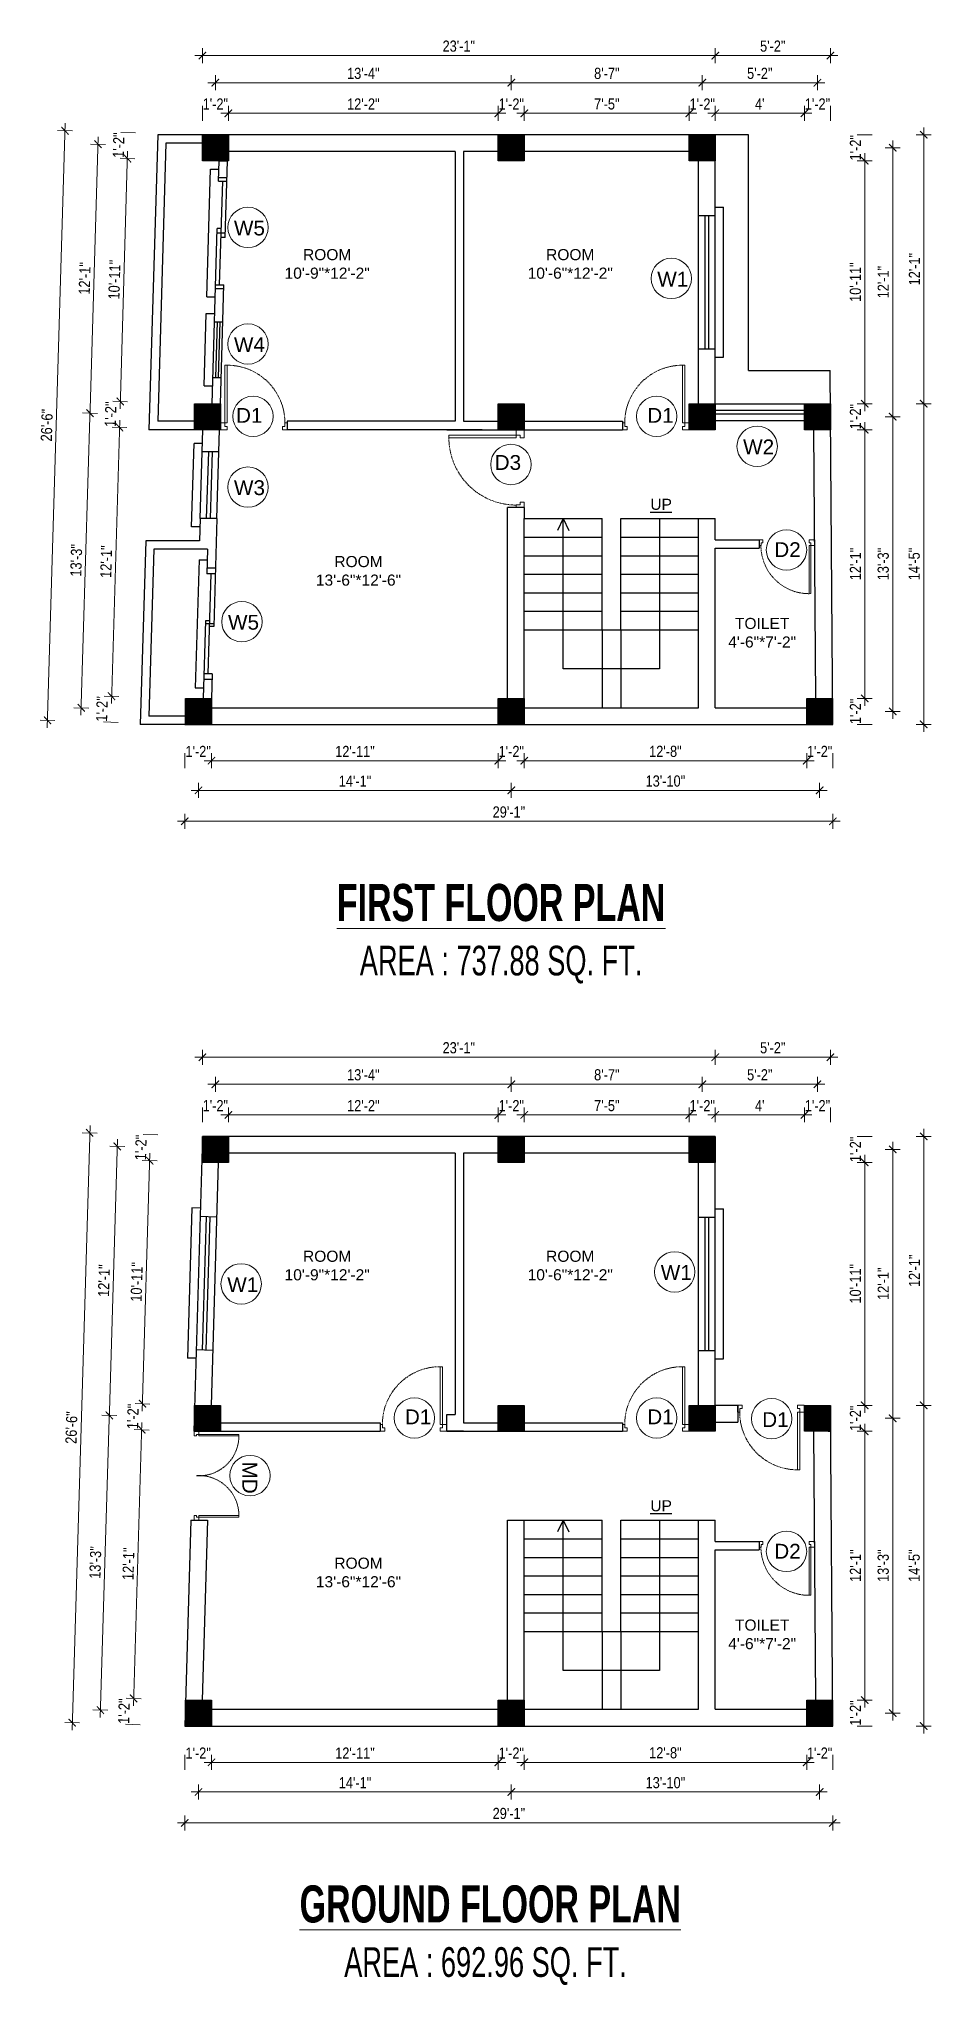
# Model space of a CAD drawing. Header units: inches. Extents: x -9985691 to 3643, y -3270716 to 4788.
# Drawn here: x -4965885 to -4965404, y -3264302 to -3263252 of the extents above; entities that cross this region are included whole.
import ezdxf

# ---------------------------------------------------------------- set-up
doc = ezdxf.new("R2010")
doc.units = ezdxf.units.IN
doc.header["$LTSCALE"] = 2
doc.header["$MEASUREMENT"] = 0
doc.header["$PDMODE"] = 34
doc.linetypes.add('HIDDEN', pattern=[0.375, 0.25, -0.125])
doc.layers.get('0').update_dxf_attribs({"linetype": 'CONTINUOUS'})
doc.layers.get('DEFPOINTS').update_dxf_attribs({"color": 141, "linetype": 'CONTINUOUS'})
doc.layers.add('A-Hatch', color=7, linetype='CONTINUOUS')
for name, color, linetype, lineweight in [('Annotate-Lite.w', 177, 'CONTINUOUS', 9), ('DIM 1-100', 4, 'CONTINUOUS', 13), ('Door-Window.w', 4, 'CONTINUOUS', 15), ('TEXT', 181, 'CONTINUOUS', 25), ('Text-100.w', 254, 'CONTINUOUS', 9)]:
    doc.layers.add(name, color=color, linetype=linetype, lineweight=lineweight)
doc.styles.add('Arial', font='arial.ttf', dxfattribs={"width": 0.8, "height": 12})
doc.styles.add('arial.', font='arial.ttf')
doc.styles.add('gaurav', font='arial.ttf')
doc.styles.get("Standard").update_dxf_attribs({"font": 'ARIALN.TTF'})
doc.dimstyles.new('1 by 96', dxfattribs={"dimtxt": 6, "dimasz": 4, "dimexe": 4, "dimexo": 4, "dimgap": 2, "dimtad": 1, "dimdec": 0, "dimzin": 0, "dimdsep": 46, "dimlunit": 4, "dimtxsty": 'Standard', "dimblk": 'ARCHTICK', "dimcen": 0, "dimdle": 4, "dimadec": 0, "dimazin": 0, "dimtfac": 1, "dimtdec": 0, "dimtix": 1, "dimtofl": 0, "dimtmove": 1, "dimatfit": 3, "dimldrblk": 'ARCHTICK', "dimfxl": 4, "dimfxlon": 1, "dimtolj": 1, "dimtzin": 0, "dimlwd": -1, "dimlwe": -1, "dimarcsym": 0})

msp = doc.modelspace()

# ---------------------------------------------------------------- texts
at = {"layer": 'Annotate-Lite.w', "ltscale": 0.005, "char_height": 8, "style": 'gaurav'}
for s, insert, attachment_point in [('W5', (-4965780.3, -3263349.9), 1), ('W1', (-4965552, -3263377.5), 1), ('W4', (-4965780.3, -3263412.8), 1), ('W2', (-4965505.7, -3263468), 1), ('D3', (-4965625.4, -3263476.4), 3), ('W3', (-4965780.3, -3263490), 1), ('W5', (-4965783.5, -3263562.6), 1), ('W1', (-4965783.9, -3263920), 1), ('W1', (-4965550.1, -3263913.4), 1)]:
    msp.add_mtext_dynamic_manual_height_columns(s, width=8, gutter_width=100, heights=[0], dxfattribs=dict(at, insert=insert, attachment_point=attachment_point))
for s, insert, attachment_point, rotation in [('D1', (-4965764.9, -3263451), 3, 359.9618), ('D1', (-4965557.4, -3263451), 1, 0.0382), ('D2', (-4965488.9, -3263531.4), 7, 359.8855), ('D1', (-4965688.1, -3263991.3), 1, 0.0382), ('D1', (-4965557.4, -3263991.3), 1, 0.0382), ('D1', (-4965495.4, -3264000.8), 7, 359.9618), ('MD', (-4965767.7, -3264019.4), 1, 269.9618), ('D2', (-4965488.9, -3264071.8), 7, 359.8855)]:
    msp.add_mtext_dynamic_manual_height_columns(s, width=8, gutter_width=100, heights=[0], dxfattribs=dict(at, insert=insert, attachment_point=attachment_point, rotation=rotation))
at = {"layer": 'TEXT', "lineweight": -2, "char_height": 6, "attachment_point": 5, "style": 'arial.'}
for s, insert in [('ROOM\\P10\'-9"*12\'-2"', (-4965730, -3263373.3)), ('ROOM\\P10\'-6"*12\'-2"', (-4965598.9, -3263373.3)), ('ROOM\\P13\'-6"*12\'-6"', (-4965713.1, -3263538.9)), ('TOILET\\P4\'-6"*7\'-2"', (-4965495.4, -3263572.3)), ('ROOM\\P10\'-9"*12\'-2"', (-4965730, -3263913.7)), ('ROOM\\P10\'-6"*12\'-2"', (-4965598.9, -3263913.7)), ('ROOM\\P13\'-6"*12\'-6"', (-4965713.1, -3264079.3)), ('TOILET\\P4\'-6"*7\'-2"', (-4965495.4, -3264112.7))]:
    msp.add_mtext_dynamic_manual_height_columns(s, width=45.731, gutter_width=30, heights=[0], dxfattribs=dict(at, insert=insert))
at = {"layer": 'TEXT', "lineweight": -2, "char_height": 6, "width": 26.674, "attachment_point": 5, "style": 'arial.'}
for insert in [(-4965549.9, -3263503), (-4965549.9, -3264043.3)]:
    msp.add_mtext('{\\LUP}', dxfattribs=dict(at, insert=insert))
at = {"layer": 'Text-100.w', "char_height": 20, "width": 569.102, "attachment_point": 2, "style": 'Arial'}
for s, insert in [('\\A1;{\\fArial Narrow|b1|i0|c0|p34;\\LFIRST FLOOR PLAN\\P\\fArial Narrow|b0|i0|c0|p34;\\H0.8x;\\lAREA : 737.88 SQ. FT.\\H1.02306x; }', (-4965636.2, -3263707.8)), ('\\A1;{\\fArial Narrow|b1|i0|c0|p34;\\L GROUND FLOOR PLAN\\P\\fArial Narrow|b0|i0|c0|p34;\\H0.8x;\\lAREA : 692.96 SQ. FT.\\H1.02306x; }', (-4965644.6, -3264248.1))]:
    msp.add_mtext(s, dxfattribs=dict(at, insert=insert))

# ---------------------------------------------------------------- blocks, each defined once
blk = doc.blocks.new('FDFDRE')
at = {"ltscale": 3}
for p, q in [((165701.1, -58637.8), (165701.1, -58641.5)), ((165704.8, -58637.8), (165701.1, -58637.8)), ((165701.1, -58641.5), (165703.6, -58641.5)), ((165703.6, -58641.5), (165703.5, -58672.6)), ((165704.8, -58639.7), (165703.6, -58639.7)), ((165703.6, -58639.7), (165703.6, -58641.5)), ((165703.6, -58641.5), (165704.8, -58641.5)), ((165704.8, -58639.7), (165704.8, -58637.8)), ((165704.8, -58641.5), (165704.8, -58672.7)), ((165767, -58639.7), (165767, -58637.8)), ((165767, -58637.8), (165770.6, -58637.8)), ((165767, -58639.7), (165768.2, -58639.7)), ((165767, -58641.5), (165767, -58672.7)), ((165768.2, -58641.5), (165767, -58641.5)), ((165768.2, -58639.7), (165768.2, -58641.5)), ((165770.7, -58641.5), (165768.2, -58641.5)), ((165768.2, -58641.5), (165768.2, -58672.6)), ((165770.6, -58637.8), (165770.7, -58641.5)), ((165703.5, -58672.6), (165704.8, -58672.7)), ((165768.2, -58672.6), (165767, -58672.7))]:
    blk.add_line(p, q, dxfattribs=at)
at = {"layer": 'Door-Window.w', "color": 9, "linetype": 'HIDDEN', "lineweight": 18}
for centre, start, end in [((165704.8, -58641.5), 269.9618, 3.3835), ((165767, -58641.5), 176.6165, 270.0382)]:
    blk.add_arc(centre, 31.2, start, end, dxfattribs=at)
blk = doc.blocks.new('3-0')
at = {"ltscale": 3}
for p, q in [((11063.05, 10097.68), (11065.97, 10099.9)), ((11063.05, 10097.68), (11064.53, 10095.73)), ((11065.99, 10096.84), (11064.53, 10095.73)), ((11065.25, 10097.81), (11066.71, 10098.92)), ((11065.99, 10096.84), (11065.25, 10097.81)), ((11065.97, 10099.9), (11066.71, 10098.92)), ((11085.5, 10074.13), (11110.32, 10092.96)), ((11086.24, 10073.15), (11111.05, 10091.97)), ((11111.05, 10091.97), (11110.32, 10092.96)), ((11084.04, 10073.02), (11082.57, 10071.91)), ((11084.04, 10073.02), (11084.78, 10072.04)), ((11084.78, 10072.04), (11086.24, 10073.15)), ((11086.24, 10073.15), (11085.5, 10074.13)), ((11087.72, 10071.2), (11086.24, 10073.15)), ((11082.57, 10071.91), (11084.79, 10068.98)), ((11084.79, 10068.98), (11087.72, 10071.2))]:
    blk.add_line(p, q, dxfattribs=at)
at = {"layer": 'Door-Window.w', "color": 9, "linetype": 'HIDDEN', "lineweight": 18}
blk.add_arc((11085.5, 10074.13), 31.16, 37.1906, 127.14649, dxfattribs=at)
blk = doc.blocks.new('*D1144')
at = {"layer": 'DEFPOINTS', "color": 0, "ltscale": 0.5, "transparency": 16777216}
for p in [(-4965783.3, -3263832.4), (-4965797.3, -3263844), (-4965783.3, -3263844)]:
    blk.add_point(p, dxfattribs=at)
at = {"layer": 'DIM 1-100', "color": 0, "ltscale": 0.5, "transparency": 16777216}
for p, q in [((-4965797.3, -3263836.4), (-4965797.3, -3263828.4)), ((-4965783.3, -3263836.4), (-4965783.3, -3263828.4))]:
    blk.add_line(p, q, dxfattribs=at)
at = {"layer": 'DIM 1-100', "color": 0, "ltscale": 0.5, "transparency": 16777216, "insert": (-4965790.3, -3263827.4), "char_height": 6, "attachment_point": 5}
blk.add_mtext('\\A1;1\'-2"', dxfattribs=at)
blk = doc.blocks.new('_ArchTick')
at = {"color": 0, "linetype": 'ByBlock', "const_width": 0.15}
blk.add_lwpolyline([(-0.5, -0.5), (0.5, 0.5)], dxfattribs=at)
blk = doc.blocks.new('*D1145')
at = {"layer": 'DEFPOINTS', "color": 0, "ltscale": 0.5, "transparency": 16777216}
for p in [(-4965637.7, -3263832.4), (-4965783.3, -3263844), (-4965637.7, -3263844)]:
    blk.add_point(p, dxfattribs=at)
at = {"layer": 'DIM 1-100', "color": 0, "ltscale": 0.5, "transparency": 16777216}
for p, q in [((-4965787.3, -3263832.4), (-4965633.7, -3263832.4)), ((-4965783.3, -3263836.4), (-4965783.3, -3263828.4)), ((-4965637.7, -3263836.4), (-4965637.7, -3263828.4))]:
    blk.add_line(p, q, dxfattribs=at)
at = {"layer": 'DIM 1-100', "color": 0, "ltscale": 0.5, "transparency": 16777216, "xscale": 4, "yscale": 4, "zscale": 4, "rotation": 180}
blk.add_blockref('_ArchTick', (-4965783.3, -3263832.4), dxfattribs=at)
at = {"layer": 'DIM 1-100', "color": 0, "ltscale": 0.5, "transparency": 16777216, "xscale": 4, "yscale": 4, "zscale": 4}
blk.add_blockref('_ArchTick', (-4965637.7, -3263832.4), dxfattribs=at)
at = {"layer": 'DIM 1-100', "color": 0, "ltscale": 0.5, "transparency": 16777216, "insert": (-4965710.5, -3263827.4), "char_height": 6, "attachment_point": 5}
blk.add_mtext('\\A1;12\'-2"', dxfattribs=at)
blk = doc.blocks.new('*D1146')
at = {"layer": 'DEFPOINTS', "color": 0, "ltscale": 0.5, "transparency": 16777216}
for p in [(-4965623.7, -3263832.4), (-4965637.7, -3263844), (-4965623.7, -3263844)]:
    blk.add_point(p, dxfattribs=at)
at = {"layer": 'DIM 1-100', "color": 0, "ltscale": 0.5, "transparency": 16777216}
for p, q in [((-4965637.7, -3263836.4), (-4965637.7, -3263828.4)), ((-4965623.7, -3263836.4), (-4965623.7, -3263828.4))]:
    blk.add_line(p, q, dxfattribs=at)
at = {"layer": 'DIM 1-100', "color": 0, "ltscale": 0.5, "transparency": 16777216, "insert": (-4965630.7, -3263827.4), "char_height": 6, "attachment_point": 5}
blk.add_mtext('\\A1;1\'-2"', dxfattribs=at)
blk = doc.blocks.new('*D1147')
at = {"layer": 'DEFPOINTS', "color": 0, "ltscale": 0.5, "transparency": 16777216}
for p in [(-4965534.7, -3263832.4), (-4965623.7, -3263844), (-4965534.7, -3263844)]:
    blk.add_point(p, dxfattribs=at)
at = {"layer": 'DIM 1-100', "color": 0, "ltscale": 0.5, "transparency": 16777216}
for p, q in [((-4965627.7, -3263832.4), (-4965530.7, -3263832.4)), ((-4965623.7, -3263836.4), (-4965623.7, -3263828.4)), ((-4965534.7, -3263836.4), (-4965534.7, -3263828.4))]:
    blk.add_line(p, q, dxfattribs=at)
at = {"layer": 'DIM 1-100', "color": 0, "ltscale": 0.5, "transparency": 16777216, "xscale": 4, "yscale": 4, "zscale": 4, "rotation": 180}
blk.add_blockref('_ArchTick', (-4965623.7, -3263832.4), dxfattribs=at)
at = {"layer": 'DIM 1-100', "color": 0, "ltscale": 0.5, "transparency": 16777216, "xscale": 4, "yscale": 4, "zscale": 4}
blk.add_blockref('_ArchTick', (-4965534.7, -3263832.4), dxfattribs=at)
at = {"layer": 'DIM 1-100', "color": 0, "ltscale": 0.5, "transparency": 16777216, "insert": (-4965579.2, -3263827.4), "char_height": 6, "attachment_point": 5}
blk.add_mtext('\\A1;7\'-5"', dxfattribs=at)
blk = doc.blocks.new('*D1148')
at = {"layer": 'DEFPOINTS', "color": 0, "ltscale": 0.5, "transparency": 16777216}
for p in [(-4965520.7, -3263832.4), (-4965534.7, -3263844), (-4965520.7, -3263844)]:
    blk.add_point(p, dxfattribs=at)
at = {"layer": 'DIM 1-100', "color": 0, "ltscale": 0.5, "transparency": 16777216}
for p, q in [((-4965534.7, -3263836.4), (-4965534.7, -3263828.4)), ((-4965520.7, -3263836.4), (-4965520.7, -3263828.4))]:
    blk.add_line(p, q, dxfattribs=at)
at = {"layer": 'DIM 1-100', "color": 0, "ltscale": 0.5, "transparency": 16777216, "insert": (-4965527.7, -3263827.4), "char_height": 6, "attachment_point": 5}
blk.add_mtext('\\A1;1\'-2"', dxfattribs=at)
blk = doc.blocks.new('*D1149')
at = {"layer": 'DEFPOINTS', "color": 0, "ltscale": 0.5, "transparency": 16777216}
for p in [(-4965472.6, -3263832.4), (-4965520.7, -3263844), (-4965472.6, -3263989.1)]:
    blk.add_point(p, dxfattribs=at)
at = {"layer": 'DIM 1-100', "color": 0, "ltscale": 0.5, "transparency": 16777216}
for p, q in [((-4965524.7, -3263832.4), (-4965468.6, -3263832.4)), ((-4965520.7, -3263836.4), (-4965520.7, -3263828.4)), ((-4965472.6, -3263836.4), (-4965472.6, -3263828.4))]:
    blk.add_line(p, q, dxfattribs=at)
at = {"layer": 'DIM 1-100', "color": 0, "ltscale": 0.5, "transparency": 16777216, "xscale": 4, "yscale": 4, "zscale": 4, "rotation": 180}
blk.add_blockref('_ArchTick', (-4965520.7, -3263832.4), dxfattribs=at)
at = {"layer": 'DIM 1-100', "color": 0, "ltscale": 0.5, "transparency": 16777216, "xscale": 4, "yscale": 4, "zscale": 4}
blk.add_blockref('_ArchTick', (-4965472.6, -3263832.4), dxfattribs=at)
at = {"layer": 'DIM 1-100', "color": 0, "ltscale": 0.5, "transparency": 16777216, "insert": (-4965496.7, -3263827.4), "char_height": 6, "attachment_point": 5}
blk.add_mtext("\\A1;4'", dxfattribs=at)
blk = doc.blocks.new('*D1150')
at = {"layer": 'DEFPOINTS', "color": 0, "ltscale": 0.5, "transparency": 16777216}
for p in [(-4965458.6, -3263832.4), (-4965472.6, -3263989.1), (-4965458.6, -3263989.1)]:
    blk.add_point(p, dxfattribs=at)
at = {"layer": 'DIM 1-100', "color": 0, "ltscale": 0.5, "transparency": 16777216}
for p, q in [((-4965472.6, -3263836.4), (-4965472.6, -3263828.4)), ((-4965458.6, -3263836.4), (-4965458.6, -3263828.4))]:
    blk.add_line(p, q, dxfattribs=at)
at = {"layer": 'DIM 1-100', "color": 0, "ltscale": 0.5, "transparency": 16777216, "insert": (-4965465.6, -3263827.4), "char_height": 6, "attachment_point": 5}
blk.add_mtext('\\A1;1\'-2"', dxfattribs=at)
blk = doc.blocks.new('*D1151')
at = {"layer": 'DEFPOINTS', "color": 0, "ltscale": 0.5, "transparency": 16777216}
for p in [(-4965630.7, -3263815.9), (-4965790.3, -3263851), (-4965630.7, -3263851)]:
    blk.add_point(p, dxfattribs=at)
at = {"layer": 'DIM 1-100', "color": 0, "ltscale": 0.5, "transparency": 16777216}
for p, q in [((-4965794.3, -3263815.9), (-4965626.7, -3263815.9)), ((-4965790.3, -3263819.9), (-4965790.3, -3263811.9)), ((-4965630.7, -3263819.9), (-4965630.7, -3263811.9))]:
    blk.add_line(p, q, dxfattribs=at)
at = {"layer": 'DIM 1-100', "color": 0, "ltscale": 0.5, "transparency": 16777216, "xscale": 4, "yscale": 4, "zscale": 4, "rotation": 180}
blk.add_blockref('_ArchTick', (-4965790.3, -3263815.9), dxfattribs=at)
at = {"layer": 'DIM 1-100', "color": 0, "ltscale": 0.5, "transparency": 16777216, "xscale": 4, "yscale": 4, "zscale": 4}
blk.add_blockref('_ArchTick', (-4965630.7, -3263815.9), dxfattribs=at)
at = {"layer": 'DIM 1-100', "color": 0, "ltscale": 0.5, "transparency": 16777216, "insert": (-4965710.5, -3263810.8), "char_height": 6, "attachment_point": 5}
blk.add_mtext('\\A1;13\'-4"', dxfattribs=at)
blk = doc.blocks.new('*D1152')
at = {"layer": 'DEFPOINTS', "color": 0, "ltscale": 0.5, "transparency": 16777216}
for p in [(-4965527.7, -3263815.9), (-4965630.7, -3263851), (-4965527.7, -3263851)]:
    blk.add_point(p, dxfattribs=at)
at = {"layer": 'DIM 1-100', "color": 0, "ltscale": 0.5, "transparency": 16777216}
for p, q in [((-4965634.7, -3263815.9), (-4965523.7, -3263815.9)), ((-4965630.7, -3263819.9), (-4965630.7, -3263811.9)), ((-4965527.7, -3263819.9), (-4965527.7, -3263811.9))]:
    blk.add_line(p, q, dxfattribs=at)
at = {"layer": 'DIM 1-100', "color": 0, "ltscale": 0.5, "transparency": 16777216, "xscale": 4, "yscale": 4, "zscale": 4, "rotation": 180}
blk.add_blockref('_ArchTick', (-4965630.7, -3263815.9), dxfattribs=at)
at = {"layer": 'DIM 1-100', "color": 0, "ltscale": 0.5, "transparency": 16777216, "xscale": 4, "yscale": 4, "zscale": 4}
blk.add_blockref('_ArchTick', (-4965527.7, -3263815.9), dxfattribs=at)
at = {"layer": 'DIM 1-100', "color": 0, "ltscale": 0.5, "transparency": 16777216, "insert": (-4965579.2, -3263810.8), "char_height": 6, "attachment_point": 5}
blk.add_mtext('\\A1;8\'-7"', dxfattribs=at)
blk = doc.blocks.new('*D1153')
at = {"layer": 'DEFPOINTS', "color": 0, "ltscale": 0.5, "transparency": 16777216}
for p in [(-4965465.6, -3263815.9), (-4965527.7, -3263851), (-4965465.6, -3263996.1)]:
    blk.add_point(p, dxfattribs=at)
at = {"layer": 'DIM 1-100', "color": 0, "ltscale": 0.5, "transparency": 16777216}
for p, q in [((-4965531.7, -3263815.9), (-4965461.6, -3263815.9)), ((-4965527.7, -3263819.9), (-4965527.7, -3263811.9)), ((-4965465.6, -3263819.9), (-4965465.6, -3263811.9))]:
    blk.add_line(p, q, dxfattribs=at)
at = {"layer": 'DIM 1-100', "color": 0, "ltscale": 0.5, "transparency": 16777216, "xscale": 4, "yscale": 4, "zscale": 4, "rotation": 180}
blk.add_blockref('_ArchTick', (-4965527.7, -3263815.9), dxfattribs=at)
at = {"layer": 'DIM 1-100', "color": 0, "ltscale": 0.5, "transparency": 16777216, "xscale": 4, "yscale": 4, "zscale": 4}
blk.add_blockref('_ArchTick', (-4965465.6, -3263815.9), dxfattribs=at)
at = {"layer": 'DIM 1-100', "color": 0, "ltscale": 0.5, "transparency": 16777216, "insert": (-4965496.7, -3263810.8), "char_height": 6, "attachment_point": 5}
blk.add_mtext('\\A1;5\'-2"', dxfattribs=at)
blk = doc.blocks.new('*D1154')
at = {"layer": 'DEFPOINTS', "color": 0, "ltscale": 0.5, "transparency": 16777216}
for p in [(-4965797.3, -3263801.3), (-4965797.3, -3263844), (-4965520.7, -3263844)]:
    blk.add_point(p, dxfattribs=at)
at = {"layer": 'DIM 1-100', "color": 0, "ltscale": 0.5, "transparency": 16777216}
for p, q in [((-4965516.7, -3263801.3), (-4965801.3, -3263801.3)), ((-4965797.3, -3263805.3), (-4965797.3, -3263797.3)), ((-4965520.7, -3263805.3), (-4965520.7, -3263797.3))]:
    blk.add_line(p, q, dxfattribs=at)
at = {"layer": 'DIM 1-100', "color": 0, "ltscale": 0.5, "transparency": 16777216, "xscale": 4, "yscale": 4, "zscale": 4, "rotation": 180}
blk.add_blockref('_ArchTick', (-4965797.3, -3263801.3), dxfattribs=at)
at = {"layer": 'DIM 1-100', "color": 0, "ltscale": 0.5, "transparency": 16777216, "xscale": 4, "yscale": 4, "zscale": 4}
blk.add_blockref('_ArchTick', (-4965520.7, -3263801.3), dxfattribs=at)
at = {"layer": 'DIM 1-100', "color": 0, "ltscale": 0.5, "transparency": 16777216, "insert": (-4965659, -3263796.2), "char_height": 6, "attachment_point": 5}
blk.add_mtext('\\A1;23\'-1"', dxfattribs=at)
blk = doc.blocks.new('*D1155')
at = {"layer": 'DEFPOINTS', "color": 0, "ltscale": 0.5, "transparency": 16777216}
for p in [(-4965458.6, -3263801.3), (-4965520.7, -3263844), (-4965458.6, -3263989.1)]:
    blk.add_point(p, dxfattribs=at)
at = {"layer": 'DIM 1-100', "color": 0, "ltscale": 0.5, "transparency": 16777216}
for p, q in [((-4965524.7, -3263801.3), (-4965454.6, -3263801.3)), ((-4965520.7, -3263805.3), (-4965520.7, -3263797.3)), ((-4965458.6, -3263805.3), (-4965458.6, -3263797.3))]:
    blk.add_line(p, q, dxfattribs=at)
at = {"layer": 'DIM 1-100', "color": 0, "ltscale": 0.5, "transparency": 16777216, "xscale": 4, "yscale": 4, "zscale": 4, "rotation": 180}
blk.add_blockref('_ArchTick', (-4965520.7, -3263801.3), dxfattribs=at)
at = {"layer": 'DIM 1-100', "color": 0, "ltscale": 0.5, "transparency": 16777216, "xscale": 4, "yscale": 4, "zscale": 4}
blk.add_blockref('_ArchTick', (-4965458.6, -3263801.3), dxfattribs=at)
at = {"layer": 'DIM 1-100', "color": 0, "ltscale": 0.5, "transparency": 16777216, "insert": (-4965489.7, -3263796.2), "char_height": 6, "attachment_point": 5}
blk.add_mtext('\\A1;5\'-2"', dxfattribs=at)
blk = doc.blocks.new('*D1156')
at = {"layer": 'DEFPOINTS', "color": 0, "ltscale": 0.5, "transparency": 16777216}
for p in [(-4965829.6, -3263988.2), (-4965801.6, -3263989.1), (-4965802, -3264003.1)]:
    blk.add_point(p, dxfattribs=at)
at = {"layer": 'DIM 1-100', "color": 0, "ltscale": 0.5, "transparency": 16777216}
for p, q in [((-4965825.6, -3263988.4), (-4965833.6, -3263988.1)), ((-4965826, -3264002.4), (-4965834, -3264002.1))]:
    blk.add_line(p, q, dxfattribs=at)
at = {"layer": 'DIM 1-100', "color": 0, "ltscale": 0.5, "transparency": 16777216, "insert": (-4965834.8, -3263995.1), "char_height": 6, "attachment_point": 5, "rotation": 88.2969}
blk.add_mtext('\\A1;1\'-2"', dxfattribs=at)
blk = doc.blocks.new('*D1157')
at = {"layer": 'DEFPOINTS', "color": 0, "ltscale": 0.5, "transparency": 16777216}
for p in [(-4965802, -3264003.1), (-4965834.4, -3264147.2), (-4965806.4, -3264148.1)]:
    blk.add_point(p, dxfattribs=at)
at = {"layer": 'DIM 1-100', "color": 0, "ltscale": 0.5, "transparency": 16777216}
for p, q in [((-4965829.9, -3263998.3), (-4965834.5, -3264151.2)), ((-4965826, -3264002.4), (-4965834, -3264002.1)), ((-4965830.4, -3264147.4), (-4965838.4, -3264147.1))]:
    blk.add_line(p, q, dxfattribs=at)
at = {"layer": 'DIM 1-100', "color": 0, "ltscale": 0.5, "transparency": 16777216, "xscale": 4, "yscale": 4, "zscale": 4}
for p, rotation in [((-4965830, -3264002.2), 88.2968649502708), ((-4965834.4, -3264147.2), 268.2968649502708)]:
    blk.add_blockref('_ArchTick', p, dxfattribs=dict(at, rotation=rotation))
at = {"layer": 'DIM 1-100', "color": 0, "ltscale": 0.5, "transparency": 16777216, "insert": (-4965837.2, -3264074.6), "char_height": 6, "attachment_point": 5, "rotation": 88.2969}
blk.add_mtext('\\A1;12\'-1"', dxfattribs=at)
blk = doc.blocks.new('*D1158')
at = {"layer": 'DEFPOINTS', "color": 0, "ltscale": 0.5, "transparency": 16777216}
for p in [(-4965806.4, -3264148.1), (-4965834.8, -3264161.2), (-4965806.8, -3264162.1)]:
    blk.add_point(p, dxfattribs=at)
at = {"layer": 'DIM 1-100', "color": 0, "ltscale": 0.5, "transparency": 16777216}
for p, q in [((-4965830.4, -3264147.4), (-4965838.4, -3264147.1)), ((-4965830.8, -3264161.4), (-4965838.8, -3264161.1))]:
    blk.add_line(p, q, dxfattribs=at)
at = {"layer": 'DIM 1-100', "color": 0, "ltscale": 0.5, "transparency": 16777216, "insert": (-4965839.6, -3264154.1), "char_height": 6, "attachment_point": 5, "rotation": 88.2969}
blk.add_mtext('\\A1;1\'-2"', dxfattribs=at)
blk = doc.blocks.new('*D1159')
at = {"layer": 'DEFPOINTS', "color": 0, "ltscale": 0.5, "transparency": 16777216}
for p in [(-4965825.7, -3263857.1), (-4965797.3, -3263858), (-4965801.6, -3263989.1)]:
    blk.add_point(p, dxfattribs=at)
at = {"layer": 'DIM 1-100', "color": 0, "ltscale": 0.5, "transparency": 16777216}
for p, q in [((-4965829.7, -3263992.2), (-4965825.6, -3263853.1)), ((-4965821.7, -3263857.2), (-4965829.7, -3263857)), ((-4965825.6, -3263988.4), (-4965833.6, -3263988.1))]:
    blk.add_line(p, q, dxfattribs=at)
at = {"layer": 'DIM 1-100', "color": 0, "ltscale": 0.5, "transparency": 16777216, "xscale": 4, "yscale": 4, "zscale": 4}
for p, rotation in [((-4965825.7, -3263857.1), 88.29686495027083), ((-4965829.6, -3263988.2), 268.2968649502708)]:
    blk.add_blockref('_ArchTick', p, dxfattribs=dict(at, rotation=rotation))
at = {"layer": 'DIM 1-100', "color": 0, "ltscale": 0.5, "transparency": 16777216, "insert": (-4965832.7, -3263922.5), "char_height": 6, "attachment_point": 5, "rotation": 88.2969}
blk.add_mtext('\\A1;10\'-11"', dxfattribs=at)
blk = doc.blocks.new('*D1160')
at = {"layer": 'DEFPOINTS', "color": 0, "ltscale": 0.5, "transparency": 16777216}
for p in [(-4965825.3, -3263843.1), (-4965797.3, -3263844), (-4965797.3, -3263858)]:
    blk.add_point(p, dxfattribs=at)
at = {"layer": 'DIM 1-100', "color": 0, "ltscale": 0.5, "transparency": 16777216}
for p, q in [((-4965821.3, -3263843.2), (-4965829.3, -3263843)), ((-4965821.7, -3263857.2), (-4965829.7, -3263857))]:
    blk.add_line(p, q, dxfattribs=at)
at = {"layer": 'DIM 1-100', "color": 0, "ltscale": 0.5, "transparency": 16777216, "insert": (-4965830.5, -3263850), "char_height": 6, "attachment_point": 5, "rotation": 88.2969}
blk.add_mtext('\\A1;1\'-2"', dxfattribs=at)
blk = doc.blocks.new('*D1161')
at = {"layer": 'DEFPOINTS', "color": 0, "ltscale": 0.5, "transparency": 16777216}
for p in [(-4965847.5, -3263994.5), (-4965794.6, -3263996.1), (-4965799.4, -3264155.1)]:
    blk.add_point(p, dxfattribs=at)
at = {"layer": 'DIM 1-100', "color": 0, "ltscale": 0.5, "transparency": 16777216}
for p, q in [((-4965852.4, -3264157.5), (-4965847.4, -3263990.5)), ((-4965843.5, -3263994.6), (-4965851.5, -3263994.4)), ((-4965848.3, -3264153.6), (-4965856.3, -3264153.4))]:
    blk.add_line(p, q, dxfattribs=at)
at = {"layer": 'DIM 1-100', "color": 0, "ltscale": 0.5, "transparency": 16777216, "xscale": 4, "yscale": 4, "zscale": 4}
for p, rotation in [((-4965847.5, -3263994.5), 88.29686496677859), ((-4965852.3, -3264153.5), 268.2968649667786)]:
    blk.add_blockref('_ArchTick', p, dxfattribs=dict(at, rotation=rotation))
at = {"layer": 'DIM 1-100', "color": 0, "ltscale": 0.5, "transparency": 16777216, "insert": (-4965855, -3264073.9), "char_height": 6, "attachment_point": 5, "rotation": 88.2969}
blk.add_mtext('\\A1;13\'-3"', dxfattribs=at)
blk = doc.blocks.new('*D1162')
at = {"layer": 'DEFPOINTS', "color": 0, "ltscale": 0.5, "transparency": 16777216}
for p in [(-4965843.2, -3263849.4), (-4965790.3, -3263851), (-4965794.6, -3263996.1)]:
    blk.add_point(p, dxfattribs=at)
at = {"layer": 'DIM 1-100', "color": 0, "ltscale": 0.5, "transparency": 16777216}
for p, q in [((-4965847.6, -3263998.5), (-4965843.1, -3263845.4)), ((-4965839.2, -3263849.5), (-4965847.2, -3263849.3)), ((-4965843.5, -3263994.6), (-4965851.5, -3263994.4))]:
    blk.add_line(p, q, dxfattribs=at)
at = {"layer": 'DIM 1-100', "color": 0, "ltscale": 0.5, "transparency": 16777216, "xscale": 4, "yscale": 4, "zscale": 4}
for p, rotation in [((-4965843.2, -3263849.4), 88.29686495027083), ((-4965847.5, -3263994.5), 268.2968649502708)]:
    blk.add_blockref('_ArchTick', p, dxfattribs=dict(at, rotation=rotation))
at = {"layer": 'DIM 1-100', "color": 0, "ltscale": 0.5, "transparency": 16777216, "insert": (-4965850.4, -3263921.8), "char_height": 6, "attachment_point": 5, "rotation": 88.2969}
blk.add_mtext('\\A1;12\'-1"', dxfattribs=at)
blk = doc.blocks.new('*D1163')
at = {"layer": 'DEFPOINTS', "color": 0, "ltscale": 0.5, "transparency": 16777216}
for p in [(-4965797.3, -3263844), (-4965867.5, -3264160.3), (-4965806.8, -3264162.1)]:
    blk.add_point(p, dxfattribs=at)
at = {"layer": 'DIM 1-100', "color": 0, "ltscale": 0.5, "transparency": 16777216}
for p, q in [((-4965857.9, -3263838.2), (-4965867.6, -3264164.3)), ((-4965854.1, -3263842.3), (-4965862.1, -3263842)), ((-4965863.5, -3264160.4), (-4965871.5, -3264160.2))]:
    blk.add_line(p, q, dxfattribs=at)
at = {"layer": 'DIM 1-100', "color": 0, "ltscale": 0.5, "transparency": 16777216, "xscale": 4, "yscale": 4, "zscale": 4}
for p, rotation in [((-4965858.1, -3263842.1), 88.29686496679862), ((-4965867.5, -3264160.3), 268.2968649667986)]:
    blk.add_blockref('_ArchTick', p, dxfattribs=dict(at, rotation=rotation))
at = {"layer": 'DIM 1-100', "color": 0, "ltscale": 0.5, "transparency": 16777216, "insert": (-4965867.9, -3264001.1), "char_height": 6, "attachment_point": 5, "rotation": 88.2969}
blk.add_mtext('\\A1;26\'-6"', dxfattribs=at)
blk = doc.blocks.new('*D1164')
at = {"layer": 'DEFPOINTS', "color": 0, "ltscale": 0.5, "transparency": 16777216}
for p in [(-4965806.8, -3264162.1), (-4965792.4, -3264162.1), (-4965792.4, -3264181.7)]:
    blk.add_point(p, dxfattribs=at)
at = {"layer": 'DIM 1-100', "color": 0, "ltscale": 0.5, "transparency": 16777216}
for p, q in [((-4965806.8, -3264177.7), (-4965806.8, -3264185.7)), ((-4965792.4, -3264177.7), (-4965792.4, -3264185.7))]:
    blk.add_line(p, q, dxfattribs=at)
at = {"layer": 'DIM 1-100', "color": 0, "ltscale": 0.5, "transparency": 16777216, "insert": (-4965799.6, -3264176.7), "char_height": 6, "attachment_point": 5}
blk.add_mtext('\\A1;1\'-2"', dxfattribs=at)
blk = doc.blocks.new('*D1165')
at = {"layer": 'DEFPOINTS', "color": 0, "ltscale": 0.5, "transparency": 16777216}
for p in [(-4965792.4, -3264162.1), (-4965637.7, -3264162.1), (-4965637.7, -3264181.7)]:
    blk.add_point(p, dxfattribs=at)
at = {"layer": 'DIM 1-100', "color": 0, "ltscale": 0.5, "transparency": 16777216}
for p, q in [((-4965796.4, -3264181.7), (-4965633.7, -3264181.7)), ((-4965792.4, -3264177.7), (-4965792.4, -3264185.7)), ((-4965637.7, -3264177.7), (-4965637.7, -3264185.7))]:
    blk.add_line(p, q, dxfattribs=at)
at = {"layer": 'DIM 1-100', "color": 0, "ltscale": 0.5, "transparency": 16777216, "xscale": 4, "yscale": 4, "zscale": 4, "rotation": 180}
blk.add_blockref('_ArchTick', (-4965792.4, -3264181.7), dxfattribs=at)
at = {"layer": 'DIM 1-100', "color": 0, "ltscale": 0.5, "transparency": 16777216, "xscale": 4, "yscale": 4, "zscale": 4}
blk.add_blockref('_ArchTick', (-4965637.7, -3264181.7), dxfattribs=at)
at = {"layer": 'DIM 1-100', "color": 0, "ltscale": 0.5, "transparency": 16777216, "insert": (-4965715, -3264176.7), "char_height": 6, "attachment_point": 5}
blk.add_mtext('\\A1;12\'-11"', dxfattribs=at)
blk = doc.blocks.new('*D1166')
at = {"layer": 'DEFPOINTS', "color": 0, "ltscale": 0.5, "transparency": 16777216}
for p in [(-4965637.7, -3264162.1), (-4965623.7, -3264162.1), (-4965623.7, -3264181.7)]:
    blk.add_point(p, dxfattribs=at)
at = {"layer": 'DIM 1-100', "color": 0, "ltscale": 0.5, "transparency": 16777216}
for p, q in [((-4965637.7, -3264177.7), (-4965637.7, -3264185.7)), ((-4965623.7, -3264177.7), (-4965623.7, -3264185.7))]:
    blk.add_line(p, q, dxfattribs=at)
at = {"layer": 'DIM 1-100', "color": 0, "ltscale": 0.5, "transparency": 16777216, "insert": (-4965630.7, -3264176.7), "char_height": 6, "attachment_point": 5}
blk.add_mtext('\\A1;1\'-2"', dxfattribs=at)
blk = doc.blocks.new('*D1167')
at = {"layer": 'DEFPOINTS', "color": 0, "ltscale": 0.5, "transparency": 16777216}
for p in [(-4965623.7, -3264162.1), (-4965471.4, -3264162.1), (-4965471.4, -3264181.7)]:
    blk.add_point(p, dxfattribs=at)
at = {"layer": 'DIM 1-100', "color": 0, "ltscale": 0.5, "transparency": 16777216}
for p, q in [((-4965627.7, -3264181.7), (-4965467.4, -3264181.7)), ((-4965623.7, -3264177.7), (-4965623.7, -3264185.7)), ((-4965471.4, -3264177.7), (-4965471.4, -3264185.7))]:
    blk.add_line(p, q, dxfattribs=at)
at = {"layer": 'DIM 1-100', "color": 0, "ltscale": 0.5, "transparency": 16777216, "xscale": 4, "yscale": 4, "zscale": 4, "rotation": 180}
blk.add_blockref('_ArchTick', (-4965623.7, -3264181.7), dxfattribs=at)
at = {"layer": 'DIM 1-100', "color": 0, "ltscale": 0.5, "transparency": 16777216, "xscale": 4, "yscale": 4, "zscale": 4}
blk.add_blockref('_ArchTick', (-4965471.4, -3264181.7), dxfattribs=at)
at = {"layer": 'DIM 1-100', "color": 0, "ltscale": 0.5, "transparency": 16777216, "insert": (-4965547.6, -3264176.6), "char_height": 6, "attachment_point": 5}
blk.add_mtext('\\A1;12\'-8"', dxfattribs=at)
blk = doc.blocks.new('*D1168')
at = {"layer": 'DEFPOINTS', "color": 0, "ltscale": 0.5, "transparency": 16777216}
for p in [(-4965471.4, -3264162.1), (-4965457.3, -3264162.1), (-4965457.3, -3264181.7)]:
    blk.add_point(p, dxfattribs=at)
at = {"layer": 'DIM 1-100', "color": 0, "ltscale": 0.5, "transparency": 16777216}
for p, q in [((-4965471.4, -3264177.7), (-4965471.4, -3264185.7)), ((-4965457.3, -3264177.7), (-4965457.3, -3264185.7))]:
    blk.add_line(p, q, dxfattribs=at)
at = {"layer": 'DIM 1-100', "color": 0, "ltscale": 0.5, "transparency": 16777216, "insert": (-4965464.4, -3264176.7), "char_height": 6, "attachment_point": 5}
blk.add_mtext('\\A1;1\'-2"', dxfattribs=at)
blk = doc.blocks.new('*D1169')
at = {"layer": 'DEFPOINTS', "color": 0, "ltscale": 0.5, "transparency": 16777216}
for p in [(-4965799.4, -3264155.1), (-4965630.7, -3264155.1), (-4965630.7, -3264197.7)]:
    blk.add_point(p, dxfattribs=at)
at = {"layer": 'DIM 1-100', "color": 0, "ltscale": 0.5, "transparency": 16777216}
for p, q in [((-4965799.4, -3264193.7), (-4965799.4, -3264201.7)), ((-4965630.7, -3264193.7), (-4965630.7, -3264201.7)), ((-4965803.4, -3264197.7), (-4965626.7, -3264197.7))]:
    blk.add_line(p, q, dxfattribs=at)
at = {"layer": 'DIM 1-100', "color": 0, "ltscale": 0.5, "transparency": 16777216, "xscale": 4, "yscale": 4, "zscale": 4, "rotation": 180}
blk.add_blockref('_ArchTick', (-4965799.4, -3264197.7), dxfattribs=at)
at = {"layer": 'DIM 1-100', "color": 0, "ltscale": 0.5, "transparency": 16777216, "xscale": 4, "yscale": 4, "zscale": 4}
blk.add_blockref('_ArchTick', (-4965630.7, -3264197.7), dxfattribs=at)
at = {"layer": 'DIM 1-100', "color": 0, "ltscale": 0.5, "transparency": 16777216, "insert": (-4965715, -3264192.7), "char_height": 6, "attachment_point": 5}
blk.add_mtext('\\A1;14\'-1"', dxfattribs=at)
blk = doc.blocks.new('*D1170')
at = {"layer": 'DEFPOINTS', "color": 0, "ltscale": 0.5, "transparency": 16777216}
for p in [(-4965630.7, -3264155.1), (-4965464.4, -3264155.1), (-4965464.4, -3264197.7)]:
    blk.add_point(p, dxfattribs=at)
at = {"layer": 'DIM 1-100', "color": 0, "ltscale": 0.5, "transparency": 16777216}
for p, q in [((-4965630.7, -3264193.7), (-4965630.7, -3264201.7)), ((-4965464.4, -3264193.7), (-4965464.4, -3264201.7)), ((-4965634.7, -3264197.7), (-4965460.4, -3264197.7))]:
    blk.add_line(p, q, dxfattribs=at)
at = {"layer": 'DIM 1-100', "color": 0, "ltscale": 0.5, "transparency": 16777216, "xscale": 4, "yscale": 4, "zscale": 4, "rotation": 180}
blk.add_blockref('_ArchTick', (-4965630.7, -3264197.7), dxfattribs=at)
at = {"layer": 'DIM 1-100', "color": 0, "ltscale": 0.5, "transparency": 16777216, "xscale": 4, "yscale": 4, "zscale": 4}
blk.add_blockref('_ArchTick', (-4965464.4, -3264197.7), dxfattribs=at)
at = {"layer": 'DIM 1-100', "color": 0, "ltscale": 0.5, "transparency": 16777216, "insert": (-4965547.6, -3264192.7), "char_height": 6, "attachment_point": 5}
blk.add_mtext('\\A1;13\'-10"', dxfattribs=at)
blk = doc.blocks.new('*D1171')
at = {"layer": 'DEFPOINTS', "color": 0, "ltscale": 0.5, "transparency": 16777216}
for p in [(-4965806.8, -3264162.1), (-4965457.3, -3264162.1), (-4965457.3, -3264214.4)]:
    blk.add_point(p, dxfattribs=at)
at = {"layer": 'DIM 1-100', "color": 0, "ltscale": 0.5, "transparency": 16777216}
for p, q in [((-4965810.8, -3264214.4), (-4965453.3, -3264214.4)), ((-4965806.8, -3264210.4), (-4965806.8, -3264218.4)), ((-4965457.3, -3264210.4), (-4965457.3, -3264218.4))]:
    blk.add_line(p, q, dxfattribs=at)
at = {"layer": 'DIM 1-100', "color": 0, "ltscale": 0.5, "transparency": 16777216, "xscale": 4, "yscale": 4, "zscale": 4, "rotation": 180}
blk.add_blockref('_ArchTick', (-4965806.8, -3264214.4), dxfattribs=at)
at = {"layer": 'DIM 1-100', "color": 0, "ltscale": 0.5, "transparency": 16777216, "xscale": 4, "yscale": 4, "zscale": 4}
blk.add_blockref('_ArchTick', (-4965457.3, -3264214.4), dxfattribs=at)
at = {"layer": 'DIM 1-100', "color": 0, "ltscale": 0.5, "transparency": 16777216, "insert": (-4965632, -3264209.3), "char_height": 6, "attachment_point": 5}
blk.add_mtext('\\A1;29\'-1"', dxfattribs=at)
blk = doc.blocks.new('*D1172')
at = {"layer": 'DEFPOINTS', "color": 0, "ltscale": 0.5, "transparency": 16777216}
for p in [(-4965457.4, -3264148.1), (-4965457.3, -3264162.1), (-4965440.1, -3264162.1)]:
    blk.add_point(p, dxfattribs=at)
at = {"layer": 'DIM 1-100', "color": 0, "ltscale": 0.5, "transparency": 16777216}
for p, q in [((-4965444.1, -3264148.1), (-4965436.1, -3264148.1)), ((-4965444.1, -3264162.1), (-4965436.1, -3264162.1))]:
    blk.add_line(p, q, dxfattribs=at)
at = {"layer": 'DIM 1-100', "color": 0, "ltscale": 0.5, "transparency": 16777216, "insert": (-4965445.1, -3264155.1), "char_height": 6, "attachment_point": 5, "rotation": 90}
blk.add_mtext('\\A1;1\'-2"', dxfattribs=at)
blk = doc.blocks.new('*D1173')
at = {"layer": 'DEFPOINTS', "color": 0, "ltscale": 0.5, "transparency": 16777216}
for p in [(-4965458.6, -3264003.1), (-4965440.1, -3264003.1), (-4965457.4, -3264148.1)]:
    blk.add_point(p, dxfattribs=at)
at = {"layer": 'DIM 1-100', "color": 0, "ltscale": 0.5, "transparency": 16777216}
for p, q in [((-4965444.1, -3264003.1), (-4965436.1, -3264003.1)), ((-4965440.1, -3264152.1), (-4965440.1, -3263999.1)), ((-4965444.1, -3264148.1), (-4965436.1, -3264148.1))]:
    blk.add_line(p, q, dxfattribs=at)
at = {"layer": 'DIM 1-100', "color": 0, "ltscale": 0.5, "transparency": 16777216, "xscale": 4, "yscale": 4, "zscale": 4}
for p, rotation in [((-4965440.1, -3264003.1), 90), ((-4965440.1, -3264148.1), 270)]:
    blk.add_blockref('_ArchTick', p, dxfattribs=dict(at, rotation=rotation))
at = {"layer": 'DIM 1-100', "color": 0, "ltscale": 0.5, "transparency": 16777216, "insert": (-4965445.1, -3264075.6), "char_height": 6, "attachment_point": 5, "rotation": 90}
blk.add_mtext('\\A1;12\'-1"', dxfattribs=at)
blk = doc.blocks.new('*D1174')
at = {"layer": 'DEFPOINTS', "color": 0, "ltscale": 0.5, "transparency": 16777216}
for p in [(-4965458.6, -3263989.1), (-4965440.1, -3263989.1), (-4965458.6, -3264003.1)]:
    blk.add_point(p, dxfattribs=at)
at = {"layer": 'DIM 1-100', "color": 0, "ltscale": 0.5, "transparency": 16777216}
for p, q in [((-4965444.1, -3263989.1), (-4965436.1, -3263989.1)), ((-4965444.1, -3264003.1), (-4965436.1, -3264003.1))]:
    blk.add_line(p, q, dxfattribs=at)
at = {"layer": 'DIM 1-100', "color": 0, "ltscale": 0.5, "transparency": 16777216, "insert": (-4965445.1, -3263996.1), "char_height": 6, "attachment_point": 5, "rotation": 90}
blk.add_mtext('\\A1;1\'-2"', dxfattribs=at)
blk = doc.blocks.new('*D1175')
at = {"layer": 'DEFPOINTS', "color": 0, "ltscale": 0.5, "transparency": 16777216}
for p in [(-4965520.7, -3263858), (-4965440.1, -3263858), (-4965458.6, -3263989.1)]:
    blk.add_point(p, dxfattribs=at)
at = {"layer": 'DIM 1-100', "color": 0, "ltscale": 0.5, "transparency": 16777216}
for p, q in [((-4965444.1, -3263858), (-4965436.1, -3263858)), ((-4965440.1, -3263993.1), (-4965440.1, -3263854)), ((-4965444.1, -3263989.1), (-4965436.1, -3263989.1))]:
    blk.add_line(p, q, dxfattribs=at)
at = {"layer": 'DIM 1-100', "color": 0, "ltscale": 0.5, "transparency": 16777216, "xscale": 4, "yscale": 4, "zscale": 4}
for p, rotation in [((-4965440.1, -3263858), 90), ((-4965440.1, -3263989.1), 270)]:
    blk.add_blockref('_ArchTick', p, dxfattribs=dict(at, rotation=rotation))
at = {"layer": 'DIM 1-100', "color": 0, "ltscale": 0.5, "transparency": 16777216, "insert": (-4965445.1, -3263923.5), "char_height": 6, "attachment_point": 5, "rotation": 90}
blk.add_mtext('\\A1;10\'-11"', dxfattribs=at)
blk = doc.blocks.new('*D1176')
at = {"layer": 'DEFPOINTS', "color": 0, "ltscale": 0.5, "transparency": 16777216}
for p in [(-4965520.7, -3263844), (-4965440.1, -3263844), (-4965520.7, -3263858)]:
    blk.add_point(p, dxfattribs=at)
at = {"layer": 'DIM 1-100', "color": 0, "ltscale": 0.5, "transparency": 16777216}
for p, q in [((-4965444.1, -3263844), (-4965436.1, -3263844)), ((-4965444.1, -3263858), (-4965436.1, -3263858))]:
    blk.add_line(p, q, dxfattribs=at)
at = {"layer": 'DIM 1-100', "color": 0, "ltscale": 0.5, "transparency": 16777216, "insert": (-4965445.1, -3263851), "char_height": 6, "attachment_point": 5, "rotation": 90}
blk.add_mtext('\\A1;1\'-2"', dxfattribs=at)
blk = doc.blocks.new('*D1177')
at = {"layer": 'DEFPOINTS', "color": 0, "ltscale": 0.5, "transparency": 16777216}
for p in [(-4965465.6, -3263996.1), (-4965425, -3263996.1), (-4965464.4, -3264155.1)]:
    blk.add_point(p, dxfattribs=at)
at = {"layer": 'DIM 1-100', "color": 0, "ltscale": 0.5, "transparency": 16777216}
for p, q in [((-4965429, -3263996.1), (-4965421, -3263996.1)), ((-4965425, -3264159.1), (-4965425, -3263992.1)), ((-4965429, -3264155.1), (-4965421, -3264155.1))]:
    blk.add_line(p, q, dxfattribs=at)
at = {"layer": 'DIM 1-100', "color": 0, "ltscale": 0.5, "transparency": 16777216, "xscale": 4, "yscale": 4, "zscale": 4}
for p, rotation in [((-4965425, -3263996.1), 90), ((-4965425, -3264155.1), 270)]:
    blk.add_blockref('_ArchTick', p, dxfattribs=dict(at, rotation=rotation))
at = {"layer": 'DIM 1-100', "color": 0, "ltscale": 0.5, "transparency": 16777216, "insert": (-4965430.1, -3264075.6), "char_height": 6, "attachment_point": 5, "rotation": 90}
blk.add_mtext('\\A1;13\'-3"', dxfattribs=at)
blk = doc.blocks.new('*D1178')
at = {"layer": 'DEFPOINTS', "color": 0, "ltscale": 0.5, "transparency": 16777216}
for p in [(-4965527.7, -3263851), (-4965425, -3263851), (-4965465.6, -3263996.1)]:
    blk.add_point(p, dxfattribs=at)
at = {"layer": 'DIM 1-100', "color": 0, "ltscale": 0.5, "transparency": 16777216}
for p, q in [((-4965425, -3264000.1), (-4965425, -3263847)), ((-4965429, -3263851), (-4965421, -3263851)), ((-4965429, -3263996.1), (-4965421, -3263996.1))]:
    blk.add_line(p, q, dxfattribs=at)
at = {"layer": 'DIM 1-100', "color": 0, "ltscale": 0.5, "transparency": 16777216, "xscale": 4, "yscale": 4, "zscale": 4}
for p, rotation in [((-4965425, -3263851), 90), ((-4965425, -3263996.1), 270)]:
    blk.add_blockref('_ArchTick', p, dxfattribs=dict(at, rotation=rotation))
at = {"layer": 'DIM 1-100', "color": 0, "ltscale": 0.5, "transparency": 16777216, "insert": (-4965430.1, -3263923.5), "char_height": 6, "attachment_point": 5, "rotation": 90}
blk.add_mtext('\\A1;12\'-1"', dxfattribs=at)
blk = doc.blocks.new('*D1179')
at = {"layer": 'DEFPOINTS', "color": 0, "ltscale": 0.5, "transparency": 16777216}
for p in [(-4965458.6, -3263989.1), (-4965408.3, -3263989.1), (-4965457.3, -3264162.1)]:
    blk.add_point(p, dxfattribs=at)
at = {"layer": 'DIM 1-100', "color": 0, "ltscale": 0.5, "transparency": 16777216}
for p, q in [((-4965408.3, -3264166.1), (-4965408.3, -3263985.1)), ((-4965412.3, -3263989.1), (-4965404.3, -3263989.1)), ((-4965412.3, -3264162.1), (-4965404.3, -3264162.1))]:
    blk.add_line(p, q, dxfattribs=at)
at = {"layer": 'DIM 1-100', "color": 0, "ltscale": 0.5, "transparency": 16777216, "xscale": 4, "yscale": 4, "zscale": 4}
for p, rotation in [((-4965408.3, -3263989.1), 90), ((-4965408.3, -3264162.1), 270)]:
    blk.add_blockref('_ArchTick', p, dxfattribs=dict(at, rotation=rotation))
at = {"layer": 'DIM 1-100', "color": 0, "ltscale": 0.5, "transparency": 16777216, "insert": (-4965413.4, -3264075.6), "char_height": 6, "attachment_point": 5, "rotation": 90}
blk.add_mtext('\\A1;14\'-5"', dxfattribs=at)
blk = doc.blocks.new('*D1180')
at = {"layer": 'DEFPOINTS', "color": 0, "ltscale": 0.5, "transparency": 16777216}
for p in [(-4965520.7, -3263844), (-4965408.3, -3263844), (-4965458.6, -3263989.1)]:
    blk.add_point(p, dxfattribs=at)
at = {"layer": 'DIM 1-100', "color": 0, "ltscale": 0.5, "transparency": 16777216}
for p, q in [((-4965412.3, -3263844), (-4965404.3, -3263844)), ((-4965408.3, -3263993.1), (-4965408.3, -3263840)), ((-4965412.3, -3263989.1), (-4965404.3, -3263989.1))]:
    blk.add_line(p, q, dxfattribs=at)
at = {"layer": 'DIM 1-100', "color": 0, "ltscale": 0.5, "transparency": 16777216, "xscale": 4, "yscale": 4, "zscale": 4}
for p, rotation in [((-4965408.3, -3263844), 90), ((-4965408.3, -3263989.1), 270)]:
    blk.add_blockref('_ArchTick', p, dxfattribs=dict(at, rotation=rotation))
at = {"layer": 'DIM 1-100', "color": 0, "ltscale": 0.5, "transparency": 16777216, "insert": (-4965413.3, -3263916.5), "char_height": 6, "attachment_point": 5, "rotation": 90}
blk.add_mtext('\\A1;12\'-1"', dxfattribs=at)
blk = doc.blocks.new('*D1181')
at = {"layer": 'DEFPOINTS', "color": 0, "ltscale": 0.5, "transparency": 16777216}
for p in [(-4965783.3, -3263292), (-4965797.3, -3263303.6), (-4965783.3, -3263303.6)]:
    blk.add_point(p, dxfattribs=at)
at = {"layer": 'DIM 1-100', "color": 0, "ltscale": 0.5, "transparency": 16777216}
for p, q in [((-4965797.3, -3263296), (-4965797.3, -3263288)), ((-4965783.3, -3263296), (-4965783.3, -3263288))]:
    blk.add_line(p, q, dxfattribs=at)
at = {"layer": 'DIM 1-100', "color": 0, "ltscale": 0.5, "transparency": 16777216, "insert": (-4965790.3, -3263287), "char_height": 6, "attachment_point": 5}
blk.add_mtext('\\A1;1\'-2"', dxfattribs=at)
blk = doc.blocks.new('*D1182')
at = {"layer": 'DEFPOINTS', "color": 0, "ltscale": 0.5, "transparency": 16777216}
for p in [(-4965637.7, -3263292), (-4965783.3, -3263303.6), (-4965637.7, -3263303.6)]:
    blk.add_point(p, dxfattribs=at)
at = {"layer": 'DIM 1-100', "color": 0, "ltscale": 0.5, "transparency": 16777216}
for p, q in [((-4965787.3, -3263292), (-4965633.7, -3263292)), ((-4965783.3, -3263296), (-4965783.3, -3263288)), ((-4965637.7, -3263296), (-4965637.7, -3263288))]:
    blk.add_line(p, q, dxfattribs=at)
at = {"layer": 'DIM 1-100', "color": 0, "ltscale": 0.5, "transparency": 16777216, "xscale": 4, "yscale": 4, "zscale": 4, "rotation": 180}
blk.add_blockref('_ArchTick', (-4965783.3, -3263292), dxfattribs=at)
at = {"layer": 'DIM 1-100', "color": 0, "ltscale": 0.5, "transparency": 16777216, "xscale": 4, "yscale": 4, "zscale": 4}
blk.add_blockref('_ArchTick', (-4965637.7, -3263292), dxfattribs=at)
at = {"layer": 'DIM 1-100', "color": 0, "ltscale": 0.5, "transparency": 16777216, "insert": (-4965710.5, -3263287), "char_height": 6, "attachment_point": 5}
blk.add_mtext('\\A1;12\'-2"', dxfattribs=at)
blk = doc.blocks.new('*D1183')
at = {"layer": 'DEFPOINTS', "color": 0, "ltscale": 0.5, "transparency": 16777216}
for p in [(-4965623.7, -3263292), (-4965637.7, -3263303.6), (-4965623.7, -3263303.6)]:
    blk.add_point(p, dxfattribs=at)
at = {"layer": 'DIM 1-100', "color": 0, "ltscale": 0.5, "transparency": 16777216}
for p, q in [((-4965637.7, -3263296), (-4965637.7, -3263288)), ((-4965623.7, -3263296), (-4965623.7, -3263288))]:
    blk.add_line(p, q, dxfattribs=at)
at = {"layer": 'DIM 1-100', "color": 0, "ltscale": 0.5, "transparency": 16777216, "insert": (-4965630.7, -3263287), "char_height": 6, "attachment_point": 5}
blk.add_mtext('\\A1;1\'-2"', dxfattribs=at)
blk = doc.blocks.new('*D1184')
at = {"layer": 'DEFPOINTS', "color": 0, "ltscale": 0.5, "transparency": 16777216}
for p in [(-4965534.7, -3263292), (-4965623.7, -3263303.6), (-4965534.7, -3263303.6)]:
    blk.add_point(p, dxfattribs=at)
at = {"layer": 'DIM 1-100', "color": 0, "ltscale": 0.5, "transparency": 16777216}
for p, q in [((-4965627.7, -3263292), (-4965530.7, -3263292)), ((-4965623.7, -3263296), (-4965623.7, -3263288)), ((-4965534.7, -3263296), (-4965534.7, -3263288))]:
    blk.add_line(p, q, dxfattribs=at)
at = {"layer": 'DIM 1-100', "color": 0, "ltscale": 0.5, "transparency": 16777216, "xscale": 4, "yscale": 4, "zscale": 4, "rotation": 180}
blk.add_blockref('_ArchTick', (-4965623.7, -3263292), dxfattribs=at)
at = {"layer": 'DIM 1-100', "color": 0, "ltscale": 0.5, "transparency": 16777216, "xscale": 4, "yscale": 4, "zscale": 4}
blk.add_blockref('_ArchTick', (-4965534.7, -3263292), dxfattribs=at)
at = {"layer": 'DIM 1-100', "color": 0, "ltscale": 0.5, "transparency": 16777216, "insert": (-4965579.2, -3263287), "char_height": 6, "attachment_point": 5}
blk.add_mtext('\\A1;7\'-5"', dxfattribs=at)
blk = doc.blocks.new('*D1185')
at = {"layer": 'DEFPOINTS', "color": 0, "ltscale": 0.5, "transparency": 16777216}
for p in [(-4965520.7, -3263292), (-4965534.7, -3263303.6), (-4965520.7, -3263303.6)]:
    blk.add_point(p, dxfattribs=at)
at = {"layer": 'DIM 1-100', "color": 0, "ltscale": 0.5, "transparency": 16777216}
for p, q in [((-4965534.7, -3263296), (-4965534.7, -3263288)), ((-4965520.7, -3263296), (-4965520.7, -3263288))]:
    blk.add_line(p, q, dxfattribs=at)
at = {"layer": 'DIM 1-100', "color": 0, "ltscale": 0.5, "transparency": 16777216, "insert": (-4965527.7, -3263287), "char_height": 6, "attachment_point": 5}
blk.add_mtext('\\A1;1\'-2"', dxfattribs=at)
blk = doc.blocks.new('*D1186')
at = {"layer": 'DEFPOINTS', "color": 0, "ltscale": 0.5, "transparency": 16777216}
for p in [(-4965472.6, -3263292), (-4965520.7, -3263303.6), (-4965472.6, -3263448.7)]:
    blk.add_point(p, dxfattribs=at)
at = {"layer": 'DIM 1-100', "color": 0, "ltscale": 0.5, "transparency": 16777216}
for p, q in [((-4965524.7, -3263292), (-4965468.6, -3263292)), ((-4965520.7, -3263296), (-4965520.7, -3263288)), ((-4965472.6, -3263296), (-4965472.6, -3263288))]:
    blk.add_line(p, q, dxfattribs=at)
at = {"layer": 'DIM 1-100', "color": 0, "ltscale": 0.5, "transparency": 16777216, "xscale": 4, "yscale": 4, "zscale": 4, "rotation": 180}
blk.add_blockref('_ArchTick', (-4965520.7, -3263292), dxfattribs=at)
at = {"layer": 'DIM 1-100', "color": 0, "ltscale": 0.5, "transparency": 16777216, "xscale": 4, "yscale": 4, "zscale": 4}
blk.add_blockref('_ArchTick', (-4965472.6, -3263292), dxfattribs=at)
at = {"layer": 'DIM 1-100', "color": 0, "ltscale": 0.5, "transparency": 16777216, "insert": (-4965496.7, -3263287), "char_height": 6, "attachment_point": 5}
blk.add_mtext("\\A1;4'", dxfattribs=at)
blk = doc.blocks.new('*D1187')
at = {"layer": 'DEFPOINTS', "color": 0, "ltscale": 0.5, "transparency": 16777216}
for p in [(-4965458.6, -3263292), (-4965472.6, -3263448.7), (-4965458.6, -3263448.7)]:
    blk.add_point(p, dxfattribs=at)
at = {"layer": 'DIM 1-100', "color": 0, "ltscale": 0.5, "transparency": 16777216}
for p, q in [((-4965472.6, -3263296), (-4965472.6, -3263288)), ((-4965458.6, -3263296), (-4965458.6, -3263288))]:
    blk.add_line(p, q, dxfattribs=at)
at = {"layer": 'DIM 1-100', "color": 0, "ltscale": 0.5, "transparency": 16777216, "insert": (-4965465.6, -3263287), "char_height": 6, "attachment_point": 5}
blk.add_mtext('\\A1;1\'-2"', dxfattribs=at)
blk = doc.blocks.new('*D1188')
at = {"layer": 'DEFPOINTS', "color": 0, "ltscale": 0.5, "transparency": 16777216}
for p in [(-4965630.7, -3263275.5), (-4965790.3, -3263310.6), (-4965630.7, -3263310.6)]:
    blk.add_point(p, dxfattribs=at)
at = {"layer": 'DIM 1-100', "color": 0, "ltscale": 0.5, "transparency": 16777216}
for p, q in [((-4965790.3, -3263279.5), (-4965790.3, -3263271.5)), ((-4965630.7, -3263279.5), (-4965630.7, -3263271.5)), ((-4965794.3, -3263275.5), (-4965626.7, -3263275.5))]:
    blk.add_line(p, q, dxfattribs=at)
at = {"layer": 'DIM 1-100', "color": 0, "ltscale": 0.5, "transparency": 16777216, "xscale": 4, "yscale": 4, "zscale": 4, "rotation": 180}
blk.add_blockref('_ArchTick', (-4965790.3, -3263275.5), dxfattribs=at)
at = {"layer": 'DIM 1-100', "color": 0, "ltscale": 0.5, "transparency": 16777216, "xscale": 4, "yscale": 4, "zscale": 4}
blk.add_blockref('_ArchTick', (-4965630.7, -3263275.5), dxfattribs=at)
at = {"layer": 'DIM 1-100', "color": 0, "ltscale": 0.5, "transparency": 16777216, "insert": (-4965710.5, -3263270.5), "char_height": 6, "attachment_point": 5}
blk.add_mtext('\\A1;13\'-4"', dxfattribs=at)
blk = doc.blocks.new('*D1189')
at = {"layer": 'DEFPOINTS', "color": 0, "ltscale": 0.5, "transparency": 16777216}
for p in [(-4965527.7, -3263275.5), (-4965630.7, -3263310.6), (-4965527.7, -3263310.6)]:
    blk.add_point(p, dxfattribs=at)
at = {"layer": 'DIM 1-100', "color": 0, "ltscale": 0.5, "transparency": 16777216}
for p, q in [((-4965630.7, -3263279.5), (-4965630.7, -3263271.5)), ((-4965527.7, -3263279.5), (-4965527.7, -3263271.5)), ((-4965634.7, -3263275.5), (-4965523.7, -3263275.5))]:
    blk.add_line(p, q, dxfattribs=at)
at = {"layer": 'DIM 1-100', "color": 0, "ltscale": 0.5, "transparency": 16777216, "xscale": 4, "yscale": 4, "zscale": 4, "rotation": 180}
blk.add_blockref('_ArchTick', (-4965630.7, -3263275.5), dxfattribs=at)
at = {"layer": 'DIM 1-100', "color": 0, "ltscale": 0.5, "transparency": 16777216, "xscale": 4, "yscale": 4, "zscale": 4}
blk.add_blockref('_ArchTick', (-4965527.7, -3263275.5), dxfattribs=at)
at = {"layer": 'DIM 1-100', "color": 0, "ltscale": 0.5, "transparency": 16777216, "insert": (-4965579.2, -3263270.5), "char_height": 6, "attachment_point": 5}
blk.add_mtext('\\A1;8\'-7"', dxfattribs=at)
blk = doc.blocks.new('*D1190')
at = {"layer": 'DEFPOINTS', "color": 0, "ltscale": 0.5, "transparency": 16777216}
for p in [(-4965465.6, -3263275.5), (-4965527.7, -3263310.6), (-4965465.6, -3263455.7)]:
    blk.add_point(p, dxfattribs=at)
at = {"layer": 'DIM 1-100', "color": 0, "ltscale": 0.5, "transparency": 16777216}
for p, q in [((-4965527.7, -3263279.5), (-4965527.7, -3263271.5)), ((-4965465.6, -3263279.5), (-4965465.6, -3263271.5)), ((-4965531.7, -3263275.5), (-4965461.6, -3263275.5))]:
    blk.add_line(p, q, dxfattribs=at)
at = {"layer": 'DIM 1-100', "color": 0, "ltscale": 0.5, "transparency": 16777216, "xscale": 4, "yscale": 4, "zscale": 4, "rotation": 180}
blk.add_blockref('_ArchTick', (-4965527.7, -3263275.5), dxfattribs=at)
at = {"layer": 'DIM 1-100', "color": 0, "ltscale": 0.5, "transparency": 16777216, "xscale": 4, "yscale": 4, "zscale": 4}
blk.add_blockref('_ArchTick', (-4965465.6, -3263275.5), dxfattribs=at)
at = {"layer": 'DIM 1-100', "color": 0, "ltscale": 0.5, "transparency": 16777216, "insert": (-4965496.7, -3263270.5), "char_height": 6, "attachment_point": 5}
blk.add_mtext('\\A1;5\'-2"', dxfattribs=at)
blk = doc.blocks.new('*D1191')
at = {"layer": 'DEFPOINTS', "color": 0, "ltscale": 0.5, "transparency": 16777216}
for p in [(-4965797.3, -3263260.9), (-4965797.3, -3263303.6), (-4965520.7, -3263303.6)]:
    blk.add_point(p, dxfattribs=at)
at = {"layer": 'DIM 1-100', "color": 0, "ltscale": 0.5, "transparency": 16777216}
for p, q in [((-4965516.7, -3263260.9), (-4965801.3, -3263260.9)), ((-4965797.3, -3263264.9), (-4965797.3, -3263256.9)), ((-4965520.7, -3263264.9), (-4965520.7, -3263256.9))]:
    blk.add_line(p, q, dxfattribs=at)
at = {"layer": 'DIM 1-100', "color": 0, "ltscale": 0.5, "transparency": 16777216, "xscale": 4, "yscale": 4, "zscale": 4, "rotation": 180}
blk.add_blockref('_ArchTick', (-4965797.3, -3263260.9), dxfattribs=at)
at = {"layer": 'DIM 1-100', "color": 0, "ltscale": 0.5, "transparency": 16777216, "xscale": 4, "yscale": 4, "zscale": 4}
blk.add_blockref('_ArchTick', (-4965520.7, -3263260.9), dxfattribs=at)
at = {"layer": 'DIM 1-100', "color": 0, "ltscale": 0.5, "transparency": 16777216, "insert": (-4965659, -3263255.8), "char_height": 6, "attachment_point": 5}
blk.add_mtext('\\A1;23\'-1"', dxfattribs=at)
blk = doc.blocks.new('*D1192')
at = {"layer": 'DEFPOINTS', "color": 0, "ltscale": 0.5, "transparency": 16777216}
for p in [(-4965458.6, -3263260.9), (-4965520.7, -3263303.6), (-4965458.6, -3263448.7)]:
    blk.add_point(p, dxfattribs=at)
at = {"layer": 'DIM 1-100', "color": 0, "ltscale": 0.5, "transparency": 16777216}
for p, q in [((-4965524.7, -3263260.9), (-4965454.6, -3263260.9)), ((-4965520.7, -3263264.9), (-4965520.7, -3263256.9)), ((-4965458.6, -3263264.9), (-4965458.6, -3263256.9))]:
    blk.add_line(p, q, dxfattribs=at)
at = {"layer": 'DIM 1-100', "color": 0, "ltscale": 0.5, "transparency": 16777216, "xscale": 4, "yscale": 4, "zscale": 4, "rotation": 180}
blk.add_blockref('_ArchTick', (-4965520.7, -3263260.9), dxfattribs=at)
at = {"layer": 'DIM 1-100', "color": 0, "ltscale": 0.5, "transparency": 16777216, "xscale": 4, "yscale": 4, "zscale": 4}
blk.add_blockref('_ArchTick', (-4965458.6, -3263260.9), dxfattribs=at)
at = {"layer": 'DIM 1-100', "color": 0, "ltscale": 0.5, "transparency": 16777216, "insert": (-4965489.7, -3263255.8), "char_height": 6, "attachment_point": 5}
blk.add_mtext('\\A1;5\'-2"', dxfattribs=at)
blk = doc.blocks.new('*D1193')
at = {"layer": 'DEFPOINTS', "color": 0, "ltscale": 0.5, "transparency": 16777216}
for p in [(-4965841.6, -3263447.5), (-4965801.6, -3263448.7), (-4965802, -3263462.7)]:
    blk.add_point(p, dxfattribs=at)
at = {"layer": 'DIM 1-100', "color": 0, "ltscale": 0.5, "transparency": 16777216}
for p, q in [((-4965837.6, -3263447.6), (-4965845.6, -3263447.4)), ((-4965838, -3263461.6), (-4965846, -3263461.4))]:
    blk.add_line(p, q, dxfattribs=at)
at = {"layer": 'DIM 1-100', "color": 0, "ltscale": 0.5, "transparency": 16777216, "insert": (-4965846.8, -3263454.4), "char_height": 6, "attachment_point": 5, "rotation": 88.2969}
blk.add_mtext('\\A1;1\'-2"', dxfattribs=at)
blk = doc.blocks.new('*D1194')
at = {"layer": 'DEFPOINTS', "color": 0, "ltscale": 0.5, "transparency": 16777216}
for p in [(-4965802, -3263462.7), (-4965846.3, -3263606.5), (-4965806.4, -3263607.7)]:
    blk.add_point(p, dxfattribs=at)
at = {"layer": 'DIM 1-100', "color": 0, "ltscale": 0.5, "transparency": 16777216}
for p, q in [((-4965841.9, -3263457.5), (-4965846.4, -3263610.5)), ((-4965838, -3263461.6), (-4965846, -3263461.4)), ((-4965842.3, -3263606.6), (-4965850.3, -3263606.4))]:
    blk.add_line(p, q, dxfattribs=at)
at = {"layer": 'DIM 1-100', "color": 0, "ltscale": 0.5, "transparency": 16777216, "xscale": 4, "yscale": 4, "zscale": 4}
for p, rotation in [((-4965842, -3263461.5), 88.2968649502708), ((-4965846.3, -3263606.5), 268.2968649502708)]:
    blk.add_blockref('_ArchTick', p, dxfattribs=dict(at, rotation=rotation))
at = {"layer": 'DIM 1-100', "color": 0, "ltscale": 0.5, "transparency": 16777216, "insert": (-4965849.2, -3263533.9), "char_height": 6, "attachment_point": 5, "rotation": 88.2969}
blk.add_mtext('\\A1;12\'-1"', dxfattribs=at)
blk = doc.blocks.new('*D1195')
at = {"layer": 'DEFPOINTS', "color": 0, "ltscale": 0.5, "transparency": 16777216}
for p in [(-4965806.4, -3263607.7), (-4965846.7, -3263620.5), (-4965806.8, -3263621.7)]:
    blk.add_point(p, dxfattribs=at)
at = {"layer": 'DIM 1-100', "color": 0, "ltscale": 0.5, "transparency": 16777216}
for p, q in [((-4965842.3, -3263606.6), (-4965850.3, -3263606.4)), ((-4965842.7, -3263620.6), (-4965850.7, -3263620.4))]:
    blk.add_line(p, q, dxfattribs=at)
at = {"layer": 'DIM 1-100', "color": 0, "ltscale": 0.5, "transparency": 16777216, "insert": (-4965851.5, -3263613.4), "char_height": 6, "attachment_point": 5, "rotation": 88.2969}
blk.add_mtext('\\A1;1\'-2"', dxfattribs=at)
blk = doc.blocks.new('*D1196')
at = {"layer": 'DEFPOINTS', "color": 0, "ltscale": 0.5, "transparency": 16777216}
for p in [(-4965837.7, -3263316.4), (-4965797.3, -3263317.6), (-4965801.6, -3263448.7)]:
    blk.add_point(p, dxfattribs=at)
at = {"layer": 'DIM 1-100', "color": 0, "ltscale": 0.5, "transparency": 16777216}
for p, q in [((-4965841.7, -3263451.5), (-4965837.6, -3263312.4)), ((-4965833.7, -3263316.5), (-4965841.7, -3263316.3)), ((-4965837.6, -3263447.6), (-4965845.6, -3263447.4))]:
    blk.add_line(p, q, dxfattribs=at)
at = {"layer": 'DIM 1-100', "color": 0, "ltscale": 0.5, "transparency": 16777216, "xscale": 4, "yscale": 4, "zscale": 4}
for p, rotation in [((-4965837.7, -3263316.4), 88.29686495027083), ((-4965841.6, -3263447.5), 268.2968649502708)]:
    blk.add_blockref('_ArchTick', p, dxfattribs=dict(at, rotation=rotation))
at = {"layer": 'DIM 1-100', "color": 0, "ltscale": 0.5, "transparency": 16777216, "insert": (-4965844.7, -3263381.8), "char_height": 6, "attachment_point": 5, "rotation": 88.2969}
blk.add_mtext('\\A1;10\'-11"', dxfattribs=at)
blk = doc.blocks.new('*D1197')
at = {"layer": 'DEFPOINTS', "color": 0, "ltscale": 0.5, "transparency": 16777216}
for p in [(-4965837.3, -3263302.4), (-4965797.3, -3263303.6), (-4965797.3, -3263317.6)]:
    blk.add_point(p, dxfattribs=at)
at = {"layer": 'DIM 1-100', "color": 0, "ltscale": 0.5, "transparency": 16777216}
for p, q in [((-4965833.3, -3263302.5), (-4965841.3, -3263302.3)), ((-4965833.7, -3263316.5), (-4965841.7, -3263316.3))]:
    blk.add_line(p, q, dxfattribs=at)
at = {"layer": 'DIM 1-100', "color": 0, "ltscale": 0.5, "transparency": 16777216, "insert": (-4965842.5, -3263309.2), "char_height": 6, "attachment_point": 5, "rotation": 88.2969}
blk.add_mtext('\\A1;1\'-2"', dxfattribs=at)
blk = doc.blocks.new('*D1198')
at = {"layer": 'DEFPOINTS', "color": 0, "ltscale": 0.5, "transparency": 16777216}
for p in [(-4965857.9, -3263453.8), (-4965794.6, -3263455.7), (-4965799.4, -3263614.7)]:
    blk.add_point(p, dxfattribs=at)
at = {"layer": 'DIM 1-100', "color": 0, "ltscale": 0.5, "transparency": 16777216}
for p, q in [((-4965862.8, -3263616.8), (-4965857.8, -3263449.8)), ((-4965853.9, -3263453.9), (-4965861.9, -3263453.7)), ((-4965858.6, -3263612.9), (-4965866.6, -3263612.7))]:
    blk.add_line(p, q, dxfattribs=at)
at = {"layer": 'DIM 1-100', "color": 0, "ltscale": 0.5, "transparency": 16777216, "xscale": 4, "yscale": 4, "zscale": 4}
for p, rotation in [((-4965857.9, -3263453.8), 88.29686496677859), ((-4965862.6, -3263612.8), 268.2968649667786)]:
    blk.add_blockref('_ArchTick', p, dxfattribs=dict(at, rotation=rotation))
at = {"layer": 'DIM 1-100', "color": 0, "ltscale": 0.5, "transparency": 16777216, "insert": (-4965865.3, -3263533.2), "char_height": 6, "attachment_point": 5, "rotation": 88.2969}
blk.add_mtext('\\A1;13\'-3"', dxfattribs=at)
blk = doc.blocks.new('*D1199')
at = {"layer": 'DEFPOINTS', "color": 0, "ltscale": 0.5, "transparency": 16777216}
for p in [(-4965853.6, -3263308.7), (-4965790.3, -3263310.6), (-4965794.6, -3263455.7)]:
    blk.add_point(p, dxfattribs=at)
at = {"layer": 'DIM 1-100', "color": 0, "ltscale": 0.5, "transparency": 16777216}
for p, q in [((-4965858, -3263457.8), (-4965853.5, -3263304.7)), ((-4965849.6, -3263308.8), (-4965857.6, -3263308.6)), ((-4965853.9, -3263453.9), (-4965861.9, -3263453.7))]:
    blk.add_line(p, q, dxfattribs=at)
at = {"layer": 'DIM 1-100', "color": 0, "ltscale": 0.5, "transparency": 16777216, "xscale": 4, "yscale": 4, "zscale": 4}
for p, rotation in [((-4965853.6, -3263308.7), 88.29686495027083), ((-4965857.9, -3263453.8), 268.2968649502708)]:
    blk.add_blockref('_ArchTick', p, dxfattribs=dict(at, rotation=rotation))
at = {"layer": 'DIM 1-100', "color": 0, "ltscale": 0.5, "transparency": 16777216, "insert": (-4965860.8, -3263381.1), "char_height": 6, "attachment_point": 5, "rotation": 88.2969}
blk.add_mtext('\\A1;12\'-1"', dxfattribs=at)
blk = doc.blocks.new('*D1200')
at = {"layer": 'DEFPOINTS', "color": 0, "ltscale": 0.5, "transparency": 16777216}
for p in [(-4965797.3, -3263303.6), (-4965880.8, -3263619.5), (-4965806.8, -3263621.7)]:
    blk.add_point(p, dxfattribs=at)
at = {"layer": 'DIM 1-100', "color": 0, "ltscale": 0.5, "transparency": 16777216}
for p, q in [((-4965871.3, -3263297.4), (-4965881, -3263623.5)), ((-4965867.4, -3263301.5), (-4965875.4, -3263301.3)), ((-4965876.8, -3263619.6), (-4965884.8, -3263619.4))]:
    blk.add_line(p, q, dxfattribs=at)
at = {"layer": 'DIM 1-100', "color": 0, "ltscale": 0.5, "transparency": 16777216, "xscale": 4, "yscale": 4, "zscale": 4}
for p, rotation in [((-4965871.4, -3263301.4), 88.29686496679862), ((-4965880.8, -3263619.5), 268.2968649667986)]:
    blk.add_blockref('_ArchTick', p, dxfattribs=dict(at, rotation=rotation))
at = {"layer": 'DIM 1-100', "color": 0, "ltscale": 0.5, "transparency": 16777216, "insert": (-4965881.2, -3263460.3), "char_height": 6, "attachment_point": 5, "rotation": 88.2969}
blk.add_mtext('\\A1;26\'-6"', dxfattribs=at)
blk = doc.blocks.new('*D1201')
at = {"layer": 'DEFPOINTS', "color": 0, "ltscale": 0.5, "transparency": 16777216}
for p in [(-4965806.8, -3263621.7), (-4965792.4, -3263621.7), (-4965792.4, -3263641.3)]:
    blk.add_point(p, dxfattribs=at)
at = {"layer": 'DIM 1-100', "color": 0, "ltscale": 0.5, "transparency": 16777216}
for p, q in [((-4965806.8, -3263637.3), (-4965806.8, -3263645.3)), ((-4965792.4, -3263637.3), (-4965792.4, -3263645.3))]:
    blk.add_line(p, q, dxfattribs=at)
at = {"layer": 'DIM 1-100', "color": 0, "ltscale": 0.5, "transparency": 16777216, "insert": (-4965799.6, -3263636.3), "char_height": 6, "attachment_point": 5}
blk.add_mtext('\\A1;1\'-2"', dxfattribs=at)
blk = doc.blocks.new('*D1202')
at = {"layer": 'DEFPOINTS', "color": 0, "ltscale": 0.5, "transparency": 16777216}
for p in [(-4965792.4, -3263621.7), (-4965637.7, -3263621.7), (-4965637.7, -3263641.3)]:
    blk.add_point(p, dxfattribs=at)
at = {"layer": 'DIM 1-100', "color": 0, "ltscale": 0.5, "transparency": 16777216}
for p, q in [((-4965792.4, -3263637.3), (-4965792.4, -3263645.3)), ((-4965637.7, -3263637.3), (-4965637.7, -3263645.3)), ((-4965796.4, -3263641.3), (-4965633.7, -3263641.3))]:
    blk.add_line(p, q, dxfattribs=at)
at = {"layer": 'DIM 1-100', "color": 0, "ltscale": 0.5, "transparency": 16777216, "xscale": 4, "yscale": 4, "zscale": 4, "rotation": 180}
blk.add_blockref('_ArchTick', (-4965792.4, -3263641.3), dxfattribs=at)
at = {"layer": 'DIM 1-100', "color": 0, "ltscale": 0.5, "transparency": 16777216, "xscale": 4, "yscale": 4, "zscale": 4}
blk.add_blockref('_ArchTick', (-4965637.7, -3263641.3), dxfattribs=at)
at = {"layer": 'DIM 1-100', "color": 0, "ltscale": 0.5, "transparency": 16777216, "insert": (-4965715, -3263636.3), "char_height": 6, "attachment_point": 5}
blk.add_mtext('\\A1;12\'-11"', dxfattribs=at)
blk = doc.blocks.new('*D1203')
at = {"layer": 'DEFPOINTS', "color": 0, "ltscale": 0.5, "transparency": 16777216}
for p in [(-4965637.7, -3263621.7), (-4965623.7, -3263621.7), (-4965623.7, -3263641.3)]:
    blk.add_point(p, dxfattribs=at)
at = {"layer": 'DIM 1-100', "color": 0, "ltscale": 0.5, "transparency": 16777216}
for p, q in [((-4965637.7, -3263637.3), (-4965637.7, -3263645.3)), ((-4965623.7, -3263637.3), (-4965623.7, -3263645.3))]:
    blk.add_line(p, q, dxfattribs=at)
at = {"layer": 'DIM 1-100', "color": 0, "ltscale": 0.5, "transparency": 16777216, "insert": (-4965630.7, -3263636.3), "char_height": 6, "attachment_point": 5}
blk.add_mtext('\\A1;1\'-2"', dxfattribs=at)
blk = doc.blocks.new('*D1204')
at = {"layer": 'DEFPOINTS', "color": 0, "ltscale": 0.5, "transparency": 16777216}
for p in [(-4965623.7, -3263621.7), (-4965471.4, -3263621.7), (-4965471.4, -3263641.3)]:
    blk.add_point(p, dxfattribs=at)
at = {"layer": 'DIM 1-100', "color": 0, "ltscale": 0.5, "transparency": 16777216}
for p, q in [((-4965623.7, -3263637.3), (-4965623.7, -3263645.3)), ((-4965471.4, -3263637.3), (-4965471.4, -3263645.3)), ((-4965627.7, -3263641.3), (-4965467.4, -3263641.3))]:
    blk.add_line(p, q, dxfattribs=at)
at = {"layer": 'DIM 1-100', "color": 0, "ltscale": 0.5, "transparency": 16777216, "xscale": 4, "yscale": 4, "zscale": 4, "rotation": 180}
blk.add_blockref('_ArchTick', (-4965623.7, -3263641.3), dxfattribs=at)
at = {"layer": 'DIM 1-100', "color": 0, "ltscale": 0.5, "transparency": 16777216, "xscale": 4, "yscale": 4, "zscale": 4}
blk.add_blockref('_ArchTick', (-4965471.4, -3263641.3), dxfattribs=at)
at = {"layer": 'DIM 1-100', "color": 0, "ltscale": 0.5, "transparency": 16777216, "insert": (-4965547.6, -3263636.3), "char_height": 6, "attachment_point": 5}
blk.add_mtext('\\A1;12\'-8"', dxfattribs=at)
blk = doc.blocks.new('*D1205')
at = {"layer": 'DEFPOINTS', "color": 0, "ltscale": 0.5, "transparency": 16777216}
for p in [(-4965471.4, -3263621.7), (-4965457.3, -3263621.7), (-4965457.3, -3263641.3)]:
    blk.add_point(p, dxfattribs=at)
at = {"layer": 'DIM 1-100', "color": 0, "ltscale": 0.5, "transparency": 16777216}
for p, q in [((-4965471.4, -3263637.3), (-4965471.4, -3263645.3)), ((-4965457.3, -3263637.3), (-4965457.3, -3263645.3))]:
    blk.add_line(p, q, dxfattribs=at)
at = {"layer": 'DIM 1-100', "color": 0, "ltscale": 0.5, "transparency": 16777216, "insert": (-4965464.4, -3263636.3), "char_height": 6, "attachment_point": 5}
blk.add_mtext('\\A1;1\'-2"', dxfattribs=at)
blk = doc.blocks.new('*D1206')
at = {"layer": 'DEFPOINTS', "color": 0, "ltscale": 0.5, "transparency": 16777216}
for p in [(-4965799.4, -3263614.7), (-4965630.7, -3263614.7), (-4965630.7, -3263657.3)]:
    blk.add_point(p, dxfattribs=at)
at = {"layer": 'DIM 1-100', "color": 0, "ltscale": 0.5, "transparency": 16777216}
for p, q in [((-4965803.4, -3263657.3), (-4965626.7, -3263657.3)), ((-4965799.4, -3263653.3), (-4965799.4, -3263661.3)), ((-4965630.7, -3263653.3), (-4965630.7, -3263661.3))]:
    blk.add_line(p, q, dxfattribs=at)
at = {"layer": 'DIM 1-100', "color": 0, "ltscale": 0.5, "transparency": 16777216, "xscale": 4, "yscale": 4, "zscale": 4, "rotation": 180}
blk.add_blockref('_ArchTick', (-4965799.4, -3263657.3), dxfattribs=at)
at = {"layer": 'DIM 1-100', "color": 0, "ltscale": 0.5, "transparency": 16777216, "xscale": 4, "yscale": 4, "zscale": 4}
blk.add_blockref('_ArchTick', (-4965630.7, -3263657.3), dxfattribs=at)
at = {"layer": 'DIM 1-100', "color": 0, "ltscale": 0.5, "transparency": 16777216, "insert": (-4965715, -3263652.3), "char_height": 6, "attachment_point": 5}
blk.add_mtext('\\A1;14\'-1"', dxfattribs=at)
blk = doc.blocks.new('*D1207')
at = {"layer": 'DEFPOINTS', "color": 0, "ltscale": 0.5, "transparency": 16777216}
for p in [(-4965630.7, -3263614.7), (-4965464.4, -3263614.7), (-4965464.4, -3263657.3)]:
    blk.add_point(p, dxfattribs=at)
at = {"layer": 'DIM 1-100', "color": 0, "ltscale": 0.5, "transparency": 16777216}
for p, q in [((-4965634.7, -3263657.3), (-4965460.4, -3263657.3)), ((-4965630.7, -3263653.3), (-4965630.7, -3263661.3)), ((-4965464.4, -3263653.3), (-4965464.4, -3263661.3))]:
    blk.add_line(p, q, dxfattribs=at)
at = {"layer": 'DIM 1-100', "color": 0, "ltscale": 0.5, "transparency": 16777216, "xscale": 4, "yscale": 4, "zscale": 4, "rotation": 180}
blk.add_blockref('_ArchTick', (-4965630.7, -3263657.3), dxfattribs=at)
at = {"layer": 'DIM 1-100', "color": 0, "ltscale": 0.5, "transparency": 16777216, "xscale": 4, "yscale": 4, "zscale": 4}
blk.add_blockref('_ArchTick', (-4965464.4, -3263657.3), dxfattribs=at)
at = {"layer": 'DIM 1-100', "color": 0, "ltscale": 0.5, "transparency": 16777216, "insert": (-4965547.6, -3263652.3), "char_height": 6, "attachment_point": 5}
blk.add_mtext('\\A1;13\'-10"', dxfattribs=at)
blk = doc.blocks.new('*D1208')
at = {"layer": 'DEFPOINTS', "color": 0, "ltscale": 0.5, "transparency": 16777216}
for p in [(-4965806.8, -3263621.7), (-4965457.3, -3263621.7), (-4965457.3, -3263674)]:
    blk.add_point(p, dxfattribs=at)
at = {"layer": 'DIM 1-100', "color": 0, "ltscale": 0.5, "transparency": 16777216}
for p, q in [((-4965806.8, -3263670), (-4965806.8, -3263678)), ((-4965457.3, -3263670), (-4965457.3, -3263678)), ((-4965810.8, -3263674), (-4965453.3, -3263674))]:
    blk.add_line(p, q, dxfattribs=at)
at = {"layer": 'DIM 1-100', "color": 0, "ltscale": 0.5, "transparency": 16777216, "xscale": 4, "yscale": 4, "zscale": 4, "rotation": 180}
blk.add_blockref('_ArchTick', (-4965806.8, -3263674), dxfattribs=at)
at = {"layer": 'DIM 1-100', "color": 0, "ltscale": 0.5, "transparency": 16777216, "xscale": 4, "yscale": 4, "zscale": 4}
blk.add_blockref('_ArchTick', (-4965457.3, -3263674), dxfattribs=at)
at = {"layer": 'DIM 1-100', "color": 0, "ltscale": 0.5, "transparency": 16777216, "insert": (-4965632, -3263669), "char_height": 6, "attachment_point": 5}
blk.add_mtext('\\A1;29\'-1"', dxfattribs=at)
blk = doc.blocks.new('*D1209')
at = {"layer": 'DEFPOINTS', "color": 0, "ltscale": 0.5, "transparency": 16777216}
for p in [(-4965457.4, -3263607.7), (-4965457.3, -3263621.7), (-4965440.1, -3263621.7)]:
    blk.add_point(p, dxfattribs=at)
at = {"layer": 'DIM 1-100', "color": 0, "ltscale": 0.5, "transparency": 16777216}
for p, q in [((-4965444.1, -3263607.7), (-4965436.1, -3263607.7)), ((-4965444.1, -3263621.7), (-4965436.1, -3263621.7))]:
    blk.add_line(p, q, dxfattribs=at)
at = {"layer": 'DIM 1-100', "color": 0, "ltscale": 0.5, "transparency": 16777216, "insert": (-4965445.1, -3263614.7), "char_height": 6, "attachment_point": 5, "rotation": 90}
blk.add_mtext('\\A1;1\'-2"', dxfattribs=at)
blk = doc.blocks.new('*D1210')
at = {"layer": 'DEFPOINTS', "color": 0, "ltscale": 0.5, "transparency": 16777216}
for p in [(-4965458.6, -3263462.7), (-4965440.1, -3263462.7), (-4965457.4, -3263607.7)]:
    blk.add_point(p, dxfattribs=at)
at = {"layer": 'DIM 1-100', "color": 0, "ltscale": 0.5, "transparency": 16777216}
for p, q in [((-4965440.1, -3263611.7), (-4965440.1, -3263458.7)), ((-4965444.1, -3263462.7), (-4965436.1, -3263462.7)), ((-4965444.1, -3263607.7), (-4965436.1, -3263607.7))]:
    blk.add_line(p, q, dxfattribs=at)
at = {"layer": 'DIM 1-100', "color": 0, "ltscale": 0.5, "transparency": 16777216, "xscale": 4, "yscale": 4, "zscale": 4}
for p, rotation in [((-4965440.1, -3263462.7), 90), ((-4965440.1, -3263607.7), 270)]:
    blk.add_blockref('_ArchTick', p, dxfattribs=dict(at, rotation=rotation))
at = {"layer": 'DIM 1-100', "color": 0, "ltscale": 0.5, "transparency": 16777216, "insert": (-4965445.1, -3263535.2), "char_height": 6, "attachment_point": 5, "rotation": 90}
blk.add_mtext('\\A1;12\'-1"', dxfattribs=at)
blk = doc.blocks.new('*D1211')
at = {"layer": 'DEFPOINTS', "color": 0, "ltscale": 0.5, "transparency": 16777216}
for p in [(-4965458.6, -3263448.7), (-4965440.1, -3263448.7), (-4965458.6, -3263462.7)]:
    blk.add_point(p, dxfattribs=at)
at = {"layer": 'DIM 1-100', "color": 0, "ltscale": 0.5, "transparency": 16777216}
for p, q in [((-4965444.1, -3263448.7), (-4965436.1, -3263448.7)), ((-4965444.1, -3263462.7), (-4965436.1, -3263462.7))]:
    blk.add_line(p, q, dxfattribs=at)
at = {"layer": 'DIM 1-100', "color": 0, "ltscale": 0.5, "transparency": 16777216, "insert": (-4965445.1, -3263455.7), "char_height": 6, "attachment_point": 5, "rotation": 90}
blk.add_mtext('\\A1;1\'-2"', dxfattribs=at)
blk = doc.blocks.new('*D1212')
at = {"layer": 'DEFPOINTS', "color": 0, "ltscale": 0.5, "transparency": 16777216}
for p in [(-4965520.7, -3263317.6), (-4965440.1, -3263317.6), (-4965458.6, -3263448.7)]:
    blk.add_point(p, dxfattribs=at)
at = {"layer": 'DIM 1-100', "color": 0, "ltscale": 0.5, "transparency": 16777216}
for p, q in [((-4965440.1, -3263452.7), (-4965440.1, -3263313.6)), ((-4965444.1, -3263317.6), (-4965436.1, -3263317.6)), ((-4965444.1, -3263448.7), (-4965436.1, -3263448.7))]:
    blk.add_line(p, q, dxfattribs=at)
at = {"layer": 'DIM 1-100', "color": 0, "ltscale": 0.5, "transparency": 16777216, "xscale": 4, "yscale": 4, "zscale": 4}
for p, rotation in [((-4965440.1, -3263317.6), 90), ((-4965440.1, -3263448.7), 270)]:
    blk.add_blockref('_ArchTick', p, dxfattribs=dict(at, rotation=rotation))
at = {"layer": 'DIM 1-100', "color": 0, "ltscale": 0.5, "transparency": 16777216, "insert": (-4965445.1, -3263383.1), "char_height": 6, "attachment_point": 5, "rotation": 90}
blk.add_mtext('\\A1;10\'-11"', dxfattribs=at)
blk = doc.blocks.new('*D1213')
at = {"layer": 'DEFPOINTS', "color": 0, "ltscale": 0.5, "transparency": 16777216}
for p in [(-4965520.7, -3263303.6), (-4965440.1, -3263303.6), (-4965520.7, -3263317.6)]:
    blk.add_point(p, dxfattribs=at)
at = {"layer": 'DIM 1-100', "color": 0, "ltscale": 0.5, "transparency": 16777216}
for p, q in [((-4965444.1, -3263303.6), (-4965436.1, -3263303.6)), ((-4965444.1, -3263317.6), (-4965436.1, -3263317.6))]:
    blk.add_line(p, q, dxfattribs=at)
at = {"layer": 'DIM 1-100', "color": 0, "ltscale": 0.5, "transparency": 16777216, "insert": (-4965445.1, -3263310.6), "char_height": 6, "attachment_point": 5, "rotation": 90}
blk.add_mtext('\\A1;1\'-2"', dxfattribs=at)
blk = doc.blocks.new('*D1214')
at = {"layer": 'DEFPOINTS', "color": 0, "ltscale": 0.5, "transparency": 16777216}
for p in [(-4965465.6, -3263455.7), (-4965425, -3263455.7), (-4965464.4, -3263614.7)]:
    blk.add_point(p, dxfattribs=at)
at = {"layer": 'DIM 1-100', "color": 0, "ltscale": 0.5, "transparency": 16777216}
for p, q in [((-4965429, -3263455.7), (-4965421, -3263455.7)), ((-4965425, -3263618.7), (-4965425, -3263451.7)), ((-4965429, -3263614.7), (-4965421, -3263614.7))]:
    blk.add_line(p, q, dxfattribs=at)
at = {"layer": 'DIM 1-100', "color": 0, "ltscale": 0.5, "transparency": 16777216, "xscale": 4, "yscale": 4, "zscale": 4}
for p, rotation in [((-4965425, -3263455.7), 90), ((-4965425, -3263614.7), 270)]:
    blk.add_blockref('_ArchTick', p, dxfattribs=dict(at, rotation=rotation))
at = {"layer": 'DIM 1-100', "color": 0, "ltscale": 0.5, "transparency": 16777216, "insert": (-4965430.1, -3263535.2), "char_height": 6, "attachment_point": 5, "rotation": 90}
blk.add_mtext('\\A1;13\'-3"', dxfattribs=at)
blk = doc.blocks.new('*D1215')
at = {"layer": 'DEFPOINTS', "color": 0, "ltscale": 0.5, "transparency": 16777216}
for p in [(-4965527.7, -3263310.6), (-4965425, -3263310.6), (-4965465.6, -3263455.7)]:
    blk.add_point(p, dxfattribs=at)
at = {"layer": 'DIM 1-100', "color": 0, "ltscale": 0.5, "transparency": 16777216}
for p, q in [((-4965429, -3263310.6), (-4965421, -3263310.6)), ((-4965425, -3263459.7), (-4965425, -3263306.6)), ((-4965429, -3263455.7), (-4965421, -3263455.7))]:
    blk.add_line(p, q, dxfattribs=at)
at = {"layer": 'DIM 1-100', "color": 0, "ltscale": 0.5, "transparency": 16777216, "xscale": 4, "yscale": 4, "zscale": 4}
for p, rotation in [((-4965425, -3263310.6), 90), ((-4965425, -3263455.7), 270)]:
    blk.add_blockref('_ArchTick', p, dxfattribs=dict(at, rotation=rotation))
at = {"layer": 'DIM 1-100', "color": 0, "ltscale": 0.5, "transparency": 16777216, "insert": (-4965430.1, -3263383.1), "char_height": 6, "attachment_point": 5, "rotation": 90}
blk.add_mtext('\\A1;12\'-1"', dxfattribs=at)
blk = doc.blocks.new('*D1216')
at = {"layer": 'DEFPOINTS', "color": 0, "ltscale": 0.5, "transparency": 16777216}
for p in [(-4965458.6, -3263448.7), (-4965408.3, -3263448.7), (-4965457.3, -3263621.7)]:
    blk.add_point(p, dxfattribs=at)
at = {"layer": 'DIM 1-100', "color": 0, "ltscale": 0.5, "transparency": 16777216}
for p, q in [((-4965412.3, -3263448.7), (-4965404.3, -3263448.7)), ((-4965408.3, -3263625.7), (-4965408.3, -3263444.7)), ((-4965412.3, -3263621.7), (-4965404.3, -3263621.7))]:
    blk.add_line(p, q, dxfattribs=at)
at = {"layer": 'DIM 1-100', "color": 0, "ltscale": 0.5, "transparency": 16777216, "xscale": 4, "yscale": 4, "zscale": 4}
for p, rotation in [((-4965408.3, -3263448.7), 90), ((-4965408.3, -3263621.7), 270)]:
    blk.add_blockref('_ArchTick', p, dxfattribs=dict(at, rotation=rotation))
at = {"layer": 'DIM 1-100', "color": 0, "ltscale": 0.5, "transparency": 16777216, "insert": (-4965413.4, -3263535.2), "char_height": 6, "attachment_point": 5, "rotation": 90}
blk.add_mtext('\\A1;14\'-5"', dxfattribs=at)
blk = doc.blocks.new('*D1217')
at = {"layer": 'DEFPOINTS', "color": 0, "ltscale": 0.5, "transparency": 16777216}
for p in [(-4965520.7, -3263303.6), (-4965408.3, -3263303.6), (-4965458.6, -3263448.7)]:
    blk.add_point(p, dxfattribs=at)
at = {"layer": 'DIM 1-100', "color": 0, "ltscale": 0.5, "transparency": 16777216}
for p, q in [((-4965408.3, -3263452.7), (-4965408.3, -3263299.6)), ((-4965412.3, -3263303.6), (-4965404.3, -3263303.6)), ((-4965412.3, -3263448.7), (-4965404.3, -3263448.7))]:
    blk.add_line(p, q, dxfattribs=at)
at = {"layer": 'DIM 1-100', "color": 0, "ltscale": 0.5, "transparency": 16777216, "xscale": 4, "yscale": 4, "zscale": 4}
for p, rotation in [((-4965408.3, -3263303.6), 90), ((-4965408.3, -3263448.7), 270)]:
    blk.add_blockref('_ArchTick', p, dxfattribs=dict(at, rotation=rotation))
at = {"layer": 'DIM 1-100', "color": 0, "ltscale": 0.5, "transparency": 16777216, "insert": (-4965413.3, -3263376.1), "char_height": 6, "attachment_point": 5, "rotation": 90}
blk.add_mtext('\\A1;12\'-1"', dxfattribs=at)

# ---------------------------------------------------------------- dimensions: what is measured, and where the dimension line sits
at = {"layer": 'DIM 1-100', "ltscale": 0.5}
for base, p1, p2, picture, middle in [((-4965797.3, -3263260.9), (-4965520.7, -3263303.6), (-4965797.3, -3263303.6), '*D1191', (-4965659, -3263255.8)), ((-4965458.6, -3263260.9), (-4965520.7, -3263303.6), (-4965458.6, -3263448.7), '*D1192', (-4965489.7, -3263255.8)), ((-4965630.7, -3263275.5), (-4965790.3, -3263310.6), (-4965630.7, -3263310.6), '*D1188', (-4965710.5, -3263270.5)), ((-4965527.7, -3263275.5), (-4965630.7, -3263310.6), (-4965527.7, -3263310.6), '*D1189', (-4965579.2, -3263270.5)), ((-4965465.6, -3263275.5), (-4965527.7, -3263310.6), (-4965465.6, -3263455.7), '*D1190', (-4965496.7, -3263270.5)), ((-4965783.3, -3263292), (-4965797.3, -3263303.6), (-4965783.3, -3263303.6), '*D1181', (-4965790.3, -3263287)), ((-4965637.7, -3263292), (-4965783.3, -3263303.6), (-4965637.7, -3263303.6), '*D1182', (-4965710.5, -3263287)), ((-4965623.7, -3263292), (-4965637.7, -3263303.6), (-4965623.7, -3263303.6), '*D1183', (-4965630.7, -3263287)), ((-4965534.7, -3263292), (-4965623.7, -3263303.6), (-4965534.7, -3263303.6), '*D1184', (-4965579.2, -3263287)), ((-4965520.7, -3263292), (-4965534.7, -3263303.6), (-4965520.7, -3263303.6), '*D1185', (-4965527.7, -3263287)), ((-4965472.6, -3263292), (-4965520.7, -3263303.6), (-4965472.6, -3263448.7), '*D1186', (-4965496.7, -3263287)), ((-4965458.6, -3263292), (-4965472.6, -3263448.7), (-4965458.6, -3263448.7), '*D1187', (-4965465.6, -3263287)), ((-4965630.7, -3263657.3), (-4965799.4, -3263614.7), (-4965630.7, -3263614.7), '*D1206', (-4965715, -3263652.3)), ((-4965464.4, -3263657.3), (-4965630.7, -3263614.7), (-4965464.4, -3263614.7), '*D1207', (-4965547.6, -3263652.3)), ((-4965457.3176, -3263674.0385), (-4965806.7745, -3263621.7115), (-4965457.3176, -3263621.7115), '*D1208', (-4965632.046, -3263668.975)), ((-4965792.4, -3263641.3), (-4965806.8, -3263621.7), (-4965792.4, -3263621.7), '*D1201', (-4965799.6, -3263636.3)), ((-4965637.7, -3263641.3), (-4965792.4, -3263621.7), (-4965637.7, -3263621.7), '*D1202', (-4965715, -3263636.3)), ((-4965623.7, -3263641.3), (-4965637.7, -3263621.7), (-4965623.7, -3263621.7), '*D1203', (-4965630.7, -3263636.3)), ((-4965471.4, -3263641.3), (-4965623.7, -3263621.7), (-4965471.4, -3263621.7), '*D1204', (-4965547.6, -3263636.3)), ((-4965457.3, -3263641.3), (-4965471.4, -3263621.7), (-4965457.3, -3263621.7), '*D1205', (-4965464.4, -3263636.3)), ((-4965797.3, -3263801.3), (-4965520.7, -3263844), (-4965797.3, -3263844), '*D1154', (-4965659, -3263796.2)), ((-4965458.6, -3263801.3), (-4965520.7, -3263844), (-4965458.6, -3263989.1), '*D1155', (-4965489.7, -3263796.2)), ((-4965630.7, -3263815.9), (-4965790.3, -3263851), (-4965630.7, -3263851), '*D1151', (-4965710.5, -3263810.8)), ((-4965527.7, -3263815.9), (-4965630.7, -3263851), (-4965527.7, -3263851), '*D1152', (-4965579.2, -3263810.8)), ((-4965465.6, -3263815.9), (-4965527.7, -3263851), (-4965465.6, -3263996.1), '*D1153', (-4965496.7, -3263810.8)), ((-4965783.3, -3263832.4), (-4965797.3, -3263844), (-4965783.3, -3263844), '*D1144', (-4965790.3, -3263827.4)), ((-4965637.7, -3263832.4), (-4965783.3, -3263844), (-4965637.7, -3263844), '*D1145', (-4965710.5, -3263827.4)), ((-4965623.7, -3263832.4), (-4965637.7, -3263844), (-4965623.7, -3263844), '*D1146', (-4965630.7, -3263827.4)), ((-4965534.7, -3263832.4), (-4965623.7, -3263844), (-4965534.7, -3263844), '*D1147', (-4965579.2, -3263827.4)), ((-4965520.7, -3263832.4), (-4965534.7, -3263844), (-4965520.7, -3263844), '*D1148', (-4965527.7, -3263827.4)), ((-4965472.6, -3263832.4), (-4965520.7, -3263844), (-4965472.6, -3263989.1), '*D1149', (-4965496.7, -3263827.4)), ((-4965458.6, -3263832.4), (-4965472.6, -3263989.1), (-4965458.6, -3263989.1), '*D1150', (-4965465.6, -3263827.4)), ((-4965457.3176, -3264214.4094), (-4965806.7745, -3264162.0824), (-4965457.3176, -3264162.0824), '*D1171', (-4965632.046, -3264209.3459)), ((-4965792.4, -3264181.7), (-4965806.8, -3264162.1), (-4965792.4, -3264162.1), '*D1164', (-4965799.6, -3264176.7)), ((-4965630.7, -3264197.7), (-4965799.4, -3264155.1), (-4965630.7, -3264155.1), '*D1169', (-4965715, -3264192.7)), ((-4965637.7, -3264181.7), (-4965792.4, -3264162.1), (-4965637.7, -3264162.1), '*D1165', (-4965715, -3264176.7)), ((-4965623.7, -3264181.7), (-4965637.7, -3264162.1), (-4965623.7, -3264162.1), '*D1166', (-4965630.7, -3264176.7)), ((-4965464.4, -3264197.7), (-4965630.7, -3264155.1), (-4965464.4, -3264155.1), '*D1170', (-4965547.6, -3264192.7)), ((-4965471.4, -3264181.7), (-4965623.7, -3264162.1), (-4965471.4, -3264162.1), '*D1167', (-4965547.6, -3264176.6)), ((-4965457.3, -3264181.7), (-4965471.4, -3264162.1), (-4965457.3, -3264162.1), '*D1168', (-4965464.4, -3264176.7))]:
    dim = msp.add_linear_dim(base=base, p1=p1, p2=p2, dimstyle='1 by 96', dxfattribs=at)
    dim.commit()
    dim.dimension.update_dxf_attribs({"geometry": picture, "text_midpoint": middle})
for p1, p2, distance, picture, middle in [((-4965797.3, -3263303.6), (-4965806.8, -3263621.7), -74.1, '*D1200', (-4965881.2, -3263460.3)), ((-4965799.4, -3263614.7), (-4965794.6, -3263455.7), 63.3, '*D1198', (-4965865.3, -3263533.2)), ((-4965802, -3263462.7), (-4965801.6, -3263448.7), 40, '*D1193', (-4965846.8, -3263454.4)), ((-4965797.3, -3263844), (-4965806.8, -3264162.1), -60.8, '*D1163', (-4965867.9, -3264001.1)), ((-4965799.4, -3264155.1), (-4965794.6, -3263996.1), 52.9, '*D1161', (-4965855, -3264073.9)), ((-4965802, -3264003.1), (-4965801.6, -3263989.1), 28, '*D1156', (-4965834.8, -3263995.1))]:
    dim = msp.add_aligned_dim(p1=p1, p2=p2, distance=distance, dimstyle='1 by 96', dxfattribs=at)
    dim.commit()
    dim.dimension.update_dxf_attribs({"geometry": picture, "text_midpoint": middle})
for base, p1, p2, angle, picture, middle in [((-4965837.3, -3263302.4), (-4965797.3, -3263317.6), (-4965797.3, -3263303.6), 268.2969, '*D1197', (-4965842.5, -3263309.2)), ((-4965408.3, -3263303.6), (-4965458.6, -3263448.7), (-4965520.7, -3263303.6), 90, '*D1217', (-4965413.3, -3263376.1)), ((-4965440.1, -3263303.6), (-4965520.7, -3263317.6), (-4965520.7, -3263303.6), 90, '*D1213', (-4965445.1, -3263310.6)), ((-4965853.6, -3263308.7), (-4965794.6, -3263455.7), (-4965790.3, -3263310.6), 268.2969, '*D1199', (-4965860.8, -3263381.1)), ((-4965837.7, -3263316.4), (-4965801.6, -3263448.7), (-4965797.3, -3263317.6), 268.2969, '*D1196', (-4965844.7, -3263381.8)), ((-4965425, -3263310.6), (-4965465.6, -3263455.7), (-4965527.7, -3263310.6), 90, '*D1215', (-4965430.1, -3263383.1)), ((-4965440.1, -3263317.6), (-4965458.6, -3263448.7), (-4965520.7, -3263317.6), 90, '*D1212', (-4965445.1, -3263383.1)), ((-4965408.3, -3263448.7), (-4965457.3, -3263621.7), (-4965458.6, -3263448.7), 90, '*D1216', (-4965413.4, -3263535.2)), ((-4965440.1, -3263448.7), (-4965458.6, -3263462.7), (-4965458.6, -3263448.7), 90, '*D1211', (-4965445.1, -3263455.7)), ((-4965846.3, -3263606.5), (-4965802, -3263462.7), (-4965806.4, -3263607.7), 268.2969, '*D1194', (-4965849.2, -3263533.9)), ((-4965425, -3263455.7), (-4965464.4, -3263614.7), (-4965465.6, -3263455.7), 90, '*D1214', (-4965430.1, -3263535.2)), ((-4965440.1, -3263462.7), (-4965457.4, -3263607.7), (-4965458.6, -3263462.7), 90, '*D1210', (-4965445.1, -3263535.2)), ((-4965846.7, -3263620.5), (-4965806.4, -3263607.7), (-4965806.8, -3263621.7), 268.2969, '*D1195', (-4965851.5, -3263613.4)), ((-4965440.1, -3263621.7), (-4965457.4, -3263607.7), (-4965457.3, -3263621.7), 90, '*D1209', (-4965445.1, -3263614.7)), ((-4965843.2, -3263849.4), (-4965794.6, -3263996.1), (-4965790.3, -3263851), 268.2969, '*D1162', (-4965850.4, -3263921.8)), ((-4965825.3, -3263843.1), (-4965797.3, -3263858), (-4965797.3, -3263844), 268.2969, '*D1160', (-4965830.5, -3263850)), ((-4965425, -3263851), (-4965465.6, -3263996.1), (-4965527.7, -3263851), 90, '*D1178', (-4965430.1, -3263923.5)), ((-4965408.3, -3263844), (-4965458.6, -3263989.1), (-4965520.7, -3263844), 90, '*D1180', (-4965413.3, -3263916.5)), ((-4965440.1, -3263844), (-4965520.7, -3263858), (-4965520.7, -3263844), 90, '*D1176', (-4965445.1, -3263851)), ((-4965825.7, -3263857.1), (-4965801.6, -3263989.1), (-4965797.3, -3263858), 268.2969, '*D1159', (-4965832.7, -3263922.5)), ((-4965440.1, -3263858), (-4965458.6, -3263989.1), (-4965520.7, -3263858), 90, '*D1175', (-4965445.1, -3263923.5)), ((-4965408.3, -3263989.1), (-4965457.3, -3264162.1), (-4965458.6, -3263989.1), 90, '*D1179', (-4965413.4, -3264075.6)), ((-4965425, -3263996.1), (-4965464.4, -3264155.1), (-4965465.6, -3263996.1), 90, '*D1177', (-4965430.1, -3264075.6)), ((-4965440.1, -3263989.1), (-4965458.6, -3264003.1), (-4965458.6, -3263989.1), 90, '*D1174', (-4965445.1, -3263996.1)), ((-4965834.4, -3264147.2), (-4965802, -3264003.1), (-4965806.4, -3264148.1), 268.2969, '*D1157', (-4965837.2, -3264074.6)), ((-4965440.1, -3264003.1), (-4965457.4, -3264148.1), (-4965458.6, -3264003.1), 90, '*D1173', (-4965445.1, -3264075.6)), ((-4965834.8, -3264161.2), (-4965806.4, -3264148.1), (-4965806.8, -3264162.1), 268.2969, '*D1158', (-4965839.6, -3264154.1)), ((-4965440.1, -3264162.1), (-4965457.4, -3264148.1), (-4965457.3, -3264162.1), 90, '*D1172', (-4965445.1, -3264155.1))]:
    dim = msp.add_linear_dim(base=base, p1=p1, p2=p2, angle=angle, dimstyle='1 by 96', dxfattribs=at)
    dim.commit()
    dim.dimension.update_dxf_attribs({"geometry": picture, "text_midpoint": middle})

# ---------------------------------------------------------------- hatches: boundary and pattern name
at = {"layer": 'A-Hatch', "ltscale": 0.5}
h = msp.add_hatch(dxfattribs=at)
h.set_pattern_fill('ANSI31', color=256)
h.set_pattern_definition([(45, (9311.56172, 1367.74534), (-0.0883883476483, 0.0883883476483), [])])
h.paths.add_polyline_path([(-4965783.3, -3263303.6), (-4965797.3, -3263303.6), (-4965797.3, -3263317.6), (-4965783.3, -3263317.6)])
h = msp.add_hatch(dxfattribs=at)
h.set_pattern_fill('ANSI31', color=256)
h.set_pattern_definition([(45, (9471.20189, 1367.74534), (-0.0883883476483, 0.0883883476483), [])])
h.paths.add_polyline_path([(-4965623.7, -3263303.6), (-4965637.7, -3263303.6), (-4965637.7, -3263317.6), (-4965623.7, -3263317.6)])
h = msp.add_hatch(dxfattribs=at)
h.set_pattern_fill('ANSI31', color=256)
h.set_pattern_definition([(45, (9574.20189, 1367.74534), (-0.0883883476483, 0.0883883476483), [])])
h.paths.add_polyline_path([(-4965520.7, -3263303.6), (-4965534.7, -3263303.6), (-4965534.7, -3263317.6), (-4965520.7, -3263317.6)])
h = msp.add_hatch(dxfattribs=at)
h.set_pattern_fill('ANSI31', color=256)
h.set_pattern_definition([(45, (9307.2465, 1222.61838), (-0.0883883476483, 0.0883883476483), [])])
h.paths.add_polyline_path([(-4965787.6, -3263448.7), (-4965801.6, -3263448.7), (-4965801.6, -3263462.7), (-4965787.6, -3263462.7)])
h = msp.add_hatch(dxfattribs=at)
h.set_pattern_fill('ANSI31', color=256)
h.set_pattern_definition([(45, (9471.20189, 1222.61838), (-0.0883883476483, 0.0883883476483), [])])
h.paths.add_polyline_path([(-4965623.7, -3263448.7), (-4965637.7, -3263448.7), (-4965637.7, -3263462.7), (-4965623.7, -3263462.7)])
h = msp.add_hatch(dxfattribs=at)
h.set_pattern_fill('ANSI31', color=256)
h.set_pattern_definition([(45, (9574.20189, 1222.61838), (-0.0883883476483, 0.0883883476483), [])])
h.paths.add_polyline_path([(-4965520.7, -3263448.7), (-4965534.7, -3263448.7), (-4965534.7, -3263462.7), (-4965520.7, -3263462.7)])
h = msp.add_hatch(dxfattribs=at)
h.set_pattern_fill('ANSI31', color=256)
h.set_pattern_definition([(45, (9636.22773, 1222.61838), (-0.0883883476483, 0.0883883476483), [])])
h.paths.add_polyline_path([(-4965458.6, -3263448.7), (-4965472.6, -3263448.7), (-4965472.6, -3263462.7), (-4965458.6, -3263462.7)])
h = msp.add_hatch(dxfattribs=at)
h.set_pattern_fill('ANSI31', color=256)
h.set_pattern_definition([(45, (9302.51879, 1063.61838), (-0.0883883476483, 0.0883883476483), [])])
h.paths.add_polyline_path([(-4965792.4, -3263607.7), (-4965806.4, -3263607.7), (-4965806.4, -3263621.7), (-4965792.4, -3263621.7)])
h = msp.add_hatch(dxfattribs=at)
h.set_pattern_fill('ANSI31', color=256)
h.set_pattern_definition([(45, (9471.20189, 1063.61838), (-0.0883883476483, 0.0883883476483), [])])
h.paths.add_polyline_path([(-4965623.7, -3263607.7), (-4965637.7, -3263607.7), (-4965637.7, -3263621.7), (-4965623.7, -3263621.7)])
h = msp.add_hatch(dxfattribs=at)
h.set_pattern_fill('ANSI31', color=256)
h.set_pattern_definition([(45, (9637.45165, 1063.61838), (-0.0883883476483, 0.0883883476483), [])])
h.paths.add_polyline_path([(-4965457.4, -3263607.7), (-4965471.4, -3263607.7), (-4965471.4, -3263621.7), (-4965457.4, -3263621.7)])
h = msp.add_hatch(dxfattribs=at)
h.set_pattern_fill('ANSI31', color=256)
h.set_pattern_definition([(45, (9311.56172, 827.37444), (-0.0883883476483, 0.0883883476483), [])])
h.paths.add_polyline_path([(-4965783.3, -3263844), (-4965797.3, -3263844), (-4965797.3, -3263858), (-4965783.3, -3263858)])
h = msp.add_hatch(dxfattribs=at)
h.set_pattern_fill('ANSI31', color=256)
h.set_pattern_definition([(45, (9471.20189, 827.37444), (-0.0883883476483, 0.0883883476483), [])])
h.paths.add_polyline_path([(-4965623.7, -3263844), (-4965637.7, -3263844), (-4965637.7, -3263858), (-4965623.7, -3263858)])
h = msp.add_hatch(dxfattribs=at)
h.set_pattern_fill('ANSI31', color=256)
h.set_pattern_definition([(45, (9574.20189, 827.37444), (-0.0883883476483, 0.0883883476483), [])])
h.paths.add_polyline_path([(-4965520.7, -3263844), (-4965534.7, -3263844), (-4965534.7, -3263858), (-4965520.7, -3263858)])
h = msp.add_hatch(dxfattribs=at)
h.set_pattern_fill('ANSI31', color=256)
h.set_pattern_definition([(45, (9307.2465, 682.24748), (-0.0883883476483, 0.0883883476483), [])])
h.paths.add_polyline_path([(-4965787.6, -3263989.1), (-4965801.6, -3263989.1), (-4965801.6, -3264003.1), (-4965787.6, -3264003.1)])
h = msp.add_hatch(dxfattribs=at)
h.set_pattern_fill('ANSI31', color=256)
h.set_pattern_definition([(45, (9471.20189, 682.24748), (-0.0883883476483, 0.0883883476483), [])])
h.paths.add_polyline_path([(-4965623.7, -3263989.1), (-4965637.7, -3263989.1), (-4965637.7, -3264003.1), (-4965623.7, -3264003.1)])
h = msp.add_hatch(dxfattribs=at)
h.set_pattern_fill('ANSI31', color=256)
h.set_pattern_definition([(45, (9574.20189, 682.24748), (-0.0883883476483, 0.0883883476483), [])])
h.paths.add_polyline_path([(-4965520.7, -3263989.1), (-4965534.7, -3263989.1), (-4965534.7, -3264003.1), (-4965520.7, -3264003.1)])
h = msp.add_hatch(dxfattribs=at)
h.set_pattern_fill('ANSI31', color=256)
h.set_pattern_definition([(45, (9636.22773, 682.24748), (-0.0883883476483, 0.0883883476483), [])])
h.paths.add_polyline_path([(-4965458.6, -3263989.1), (-4965472.6, -3263989.1), (-4965472.6, -3264003.1), (-4965458.6, -3264003.1)])
h = msp.add_hatch(dxfattribs=at)
h.set_pattern_fill('ANSI31', color=256)
h.set_pattern_definition([(45, (9302.51879, 523.24748), (-0.0883883476483, 0.0883883476483), [])])
h.paths.add_polyline_path([(-4965792.4, -3264148.1), (-4965806.4, -3264148.1), (-4965806.4, -3264162.1), (-4965792.4, -3264162.1)])
h = msp.add_hatch(dxfattribs=at)
h.set_pattern_fill('ANSI31', color=256)
h.set_pattern_definition([(45, (9471.20189, 523.24748), (-0.0883883476483, 0.0883883476483), [])])
h.paths.add_polyline_path([(-4965623.7, -3264148.1), (-4965637.7, -3264148.1), (-4965637.7, -3264162.1), (-4965623.7, -3264162.1)])
h = msp.add_hatch(dxfattribs=at)
h.set_pattern_fill('ANSI31', color=256)
h.set_pattern_definition([(45, (9637.45165, 523.24748), (-0.0883883476483, 0.0883883476483), [])])
h.paths.add_polyline_path([(-4965457.4, -3264148.1), (-4965471.4, -3264148.1), (-4965471.4, -3264162.1), (-4965457.4, -3264162.1)])

# ---------------------------------------------------------------- linework, layer by layer
at = {"ltscale": 0.5}
for p, q in [((-4965821.3, -3263303.6), (-4965826.1, -3263462.7)), ((-4965817, -3263308.1), (-4965821.4, -3263458.2)), ((-4965797.3, -3263303.6), (-4965821.3, -3263303.6)), ((-4965797.3, -3263308.1), (-4965817, -3263308.1)), ((-4965502.7, -3263303.6), (-4965797.3, -3263303.6)), ((-4965660.9, -3263312.6), (-4965783.3, -3263312.6)), ((-4965660.9, -3263312.6), (-4965660.9, -3263458.2)), ((-4965637.7, -3263312.6), (-4965656.4, -3263312.6)), ((-4965656.4, -3263312.6), (-4965656.4, -3263458.2)), ((-4965534.7, -3263312.6), (-4965623.7, -3263312.6)), ((-4965520.7, -3263458.2), (-4965520.7, -3263303.6)), ((-4965502.7, -3263430.7), (-4965502.7, -3263303.6)), ((-4965794.9, -3263391.1), (-4965792.9, -3263322.1)), ((-4965792.9, -3263322.1), (-4965788.4, -3263322.1)), ((-4965788.6, -3263328.6), (-4965788.2, -3263317.6)), ((-4965788.2, -3263317.6), (-4965783.7, -3263317.6)), ((-4965785, -3263359.1), (-4965783.7, -3263317.6)), ((-4965529.7, -3263448.7), (-4965529.7, -3263317.6)), ((-4965788.6, -3263328.6), (-4965784.1, -3263328.6)), ((-4965788.5, -3263326.6), (-4965784, -3263326.6)), ((-4965788, -3263384.6), (-4965786.3, -3263328.6)), ((-4965520.7, -3263342.6), (-4965516.2, -3263342.6)), ((-4965516.2, -3263423.6), (-4965516.2, -3263342.6)), ((-4965792.1, -3263448.7), (-4965789.3, -3263354.1)), ((-4965787.1, -3263354.1), (-4965789.3, -3263354.1)), ((-4965529.7, -3263347.1), (-4965520.7, -3263347.1)), ((-4965526.2, -3263419.1), (-4965526.2, -3263347.1)), ((-4965524.2, -3263419.1), (-4965524.2, -3263347.1)), ((-4965784.9, -3263356.6), (-4965789.4, -3263356.6)), ((-4965785, -3263359.1), (-4965787.2, -3263359.1)), ((-4965790.3, -3263386.6), (-4965785.8, -3263386.6)), ((-4965790.2, -3263384.6), (-4965785.7, -3263384.6)), ((-4965787.6, -3263448.7), (-4965785.7, -3263384.6)), ((-4965794.9, -3263391.1), (-4965790.4, -3263391.1)), ((-4965796.3, -3263439.1), (-4965795.2, -3263400.1)), ((-4965795.2, -3263400.1), (-4965790.7, -3263400.1)), ((-4965790.8, -3263404.6), (-4965786.3, -3263404.6)), ((-4965789.3, -3263404.6), (-4965790.2, -3263434.6)), ((-4965787.8, -3263404.6), (-4965788.7, -3263434.6)), ((-4965529.7, -3263419.1), (-4965520.7, -3263419.1)), ((-4965520.7, -3263423.6), (-4965516.2, -3263423.6)), ((-4965796.3, -3263439.1), (-4965791.8, -3263439.1)), ((-4965791.7, -3263434.6), (-4965787.2, -3263434.6)), ((-4965502.7, -3263430.7), (-4965458.8, -3263430.7)), ((-4965457.3, -3263621.7), (-4965458.8, -3263430.7)), ((-4965520.7, -3263448.7), (-4965472.5, -3263448.7)), ((-4965801.6, -3263458.2), (-4965821.4, -3263458.2)), ((-4965660.9, -3263458.2), (-4965751.6, -3263458.2)), ((-4965751.6, -3263458.2), (-4965751.6, -3263462.7)), ((-4965656.4, -3263458.2), (-4965637.7, -3263458.2)), ((-4965623.7, -3263458.2), (-4965570.7, -3263458.2)), ((-4965570.7, -3263458.2), (-4965570.7, -3263462.7)), ((-4965520.7, -3263452.2), (-4965472.6, -3263452.2)), ((-4965520.7, -3263454.2), (-4965472.6, -3263454.2)), ((-4965520.7, -3263457.7), (-4965472.6, -3263457.7)), ((-4965801.6, -3263462.7), (-4965826.1, -3263462.7)), ((-4965803.1, -3263515.2), (-4965801.8, -3263470.2)), ((-4965797.3, -3263470.2), (-4965801.8, -3263470.2)), ((-4965798.5, -3263510.7), (-4965797.1, -3263462.7)), ((-4965789.5, -3263510.7), (-4965788, -3263462.7)), ((-4965646.5, -3263462.7), (-4965751.6, -3263462.7)), ((-4965665.4, -3263462.7), (-4965570.7, -3263462.7)), ((-4965466.4, -3263607.7), (-4965467.5, -3263462.7)), ((-4965788.4, -3263474.7), (-4965797.4, -3263474.7)), ((-4965795, -3263510.7), (-4965793.9, -3263474.7)), ((-4965793, -3263510.7), (-4965791.9, -3263474.7)), ((-4965798.5, -3263510.7), (-4965798.8, -3263522.7)), ((-4965789.5, -3263510.7), (-4965798.5, -3263510.7)), ((-4965789.5, -3263510.7), (-4965791.2, -3263568.9)), ((-4965632.7, -3263607.7), (-4965632.7, -3263504.7)), ((-4965623.7, -3263504.7), (-4965632.7, -3263504.7)), ((-4965623.7, -3263504.7), (-4965623.7, -3263510.7)), ((-4965623.7, -3263607.7), (-4965623.7, -3263510.7)), ((-4965623.7, -3263510.7), (-4965581.7, -3263510.7)), ((-4965602.7, -3263510.7), (-4965605.8, -3263517.1)), ((-4965602.7, -3263591.7), (-4965602.7, -3263510.7)), ((-4965602.7, -3263510.7), (-4965599.6, -3263517.1)), ((-4965581.7, -3263570.7), (-4965581.7, -3263510.7)), ((-4965571.7, -3263510.7), (-4965529.7, -3263510.7)), ((-4965571.7, -3263570.7), (-4965571.7, -3263510.7)), ((-4965550.7, -3263510.7), (-4965550.7, -3263591.7)), ((-4965529.7, -3263612.7), (-4965529.7, -3263510.7)), ((-4965529.7, -3263510.7), (-4965520.7, -3263510.7)), ((-4965520.7, -3263522.2), (-4965520.7, -3263510.7)), ((-4965827.8, -3263522.7), (-4965830.8, -3263621.7)), ((-4965798.8, -3263522.7), (-4965827.8, -3263522.7)), ((-4965798.6, -3263515.2), (-4965803.1, -3263515.2)), ((-4965623.7, -3263520.7), (-4965581.7, -3263520.7)), ((-4965571.7, -3263520.7), (-4965529.7, -3263520.7)), ((-4965520.7, -3263522.2), (-4965497.1, -3263522.2)), ((-4965497.1, -3263522.2), (-4965497.1, -3263526.7)), ((-4965823.5, -3263527.2), (-4965826.1, -3263617.2)), ((-4965794.5, -3263527.2), (-4965823.5, -3263527.2)), ((-4965799.1, -3263532.9), (-4965801.2, -3263601.9)), ((-4965799.1, -3263532.9), (-4965794.6, -3263532.9)), ((-4965794.5, -3263527.2), (-4965794.9, -3263540.4)), ((-4965623.7, -3263530.7), (-4965581.7, -3263530.7)), ((-4965571.7, -3263530.7), (-4965529.7, -3263530.7)), ((-4965520.7, -3263612.7), (-4965520.7, -3263526.7)), ((-4965520.7, -3263526.7), (-4965497.1, -3263526.7)), ((-4965790.4, -3263540.4), (-4965794.9, -3263540.4)), ((-4965790.3, -3263537.4), (-4965794.8, -3263537.4)), ((-4965794.2, -3263594.4), (-4965792.6, -3263540.4)), ((-4965623.7, -3263540.7), (-4965581.7, -3263540.7)), ((-4965571.7, -3263540.7), (-4965529.7, -3263540.7)), ((-4965623.7, -3263550.7), (-4965581.7, -3263550.7)), ((-4965571.7, -3263550.7), (-4965529.7, -3263550.7)), ((-4965623.7, -3263560.7), (-4965581.7, -3263560.7)), ((-4965571.7, -3263560.7), (-4965529.7, -3263560.7)), ((-4965795.6, -3263565.9), (-4965796.9, -3263607.6)), ((-4965791.2, -3263567.4), (-4965795.7, -3263567.4)), ((-4965793.4, -3263565.9), (-4965795.6, -3263565.9)), ((-4965791.2, -3263568.9), (-4965793.5, -3263568.9)), ((-4965623.7, -3263570.7), (-4965581.7, -3263570.7)), ((-4965581.7, -3263570.7), (-4965571.7, -3263570.7)), ((-4965581.7, -3263570.7), (-4965581.7, -3263612.7)), ((-4965571.7, -3263570.7), (-4965529.7, -3263570.7)), ((-4965571.7, -3263570.7), (-4965571.7, -3263612.7)), ((-4965792, -3263594.4), (-4965796.5, -3263594.4)), ((-4965792, -3263594.4), (-4965792.4, -3263607.7)), ((-4965550.7, -3263591.7), (-4965602.7, -3263591.7)), ((-4965801.2, -3263601.9), (-4965796.7, -3263601.9)), ((-4965792.1, -3263597.4), (-4965796.6, -3263597.4)), ((-4965806.4, -3263617.2), (-4965826.1, -3263617.2)), ((-4965792.4, -3263612.7), (-4965637.7, -3263612.7)), ((-4965623.7, -3263612.7), (-4965529.7, -3263612.7)), ((-4965520.7, -3263612.7), (-4965471.4, -3263612.7)), ((-4965806.8, -3263621.7), (-4965830.8, -3263621.7)), ((-4965806.8, -3263621.7), (-4965457.3, -3263621.7)), ((-4965520.7, -3263998.6), (-4965520.7, -3263844)), ((-4965788.7, -3263858), (-4965792.6, -3263989.1)), ((-4965660.9, -3263853), (-4965783.3, -3263853)), ((-4965660.9, -3263853), (-4965660.9, -3263994.1)), ((-4965637.7, -3263853), (-4965656.4, -3263853)), ((-4965656.4, -3263853), (-4965656.4, -3263998.6)), ((-4965534.7, -3263853), (-4965623.7, -3263853)), ((-4965529.7, -3263989.1), (-4965529.7, -3263858)), ((-4965803, -3263882.6), (-4965805.4, -3263963.6)), ((-4965798.5, -3263882.8), (-4965803, -3263882.6)), ((-4965789.6, -3263887.5), (-4965798.6, -3263887.3)), ((-4965797.2, -3263959.3), (-4965795.1, -3263887.4)), ((-4965795.2, -3263959.4), (-4965793.1, -3263887.4)), ((-4965529.7, -3263887.5), (-4965520.7, -3263887.5)), ((-4965526.2, -3263959.5), (-4965526.2, -3263887.5)), ((-4965524.2, -3263959.5), (-4965524.2, -3263887.5)), ((-4965520.7, -3263883), (-4965516.2, -3263883)), ((-4965516.2, -3263964), (-4965516.2, -3263883)), ((-4965800.9, -3263963.7), (-4965805.4, -3263963.6)), ((-4965791.7, -3263959.5), (-4965800.7, -3263959.2)), ((-4965529.7, -3263959.5), (-4965520.7, -3263959.5)), ((-4965520.7, -3263964), (-4965516.2, -3263964)), ((-4965508.6, -3263989.1), (-4965520.7, -3263989.1)), ((-4965508.6, -3263989.1), (-4965508.6, -3263998.1)), ((-4965802, -3264003.1), (-4965701.4, -3264003.1)), ((-4965787.6, -3263998.6), (-4965701.4, -3263998.6)), ((-4965701.4, -3263998.6), (-4965701.4, -3264003.1)), ((-4965665.4, -3264003.1), (-4965570.7, -3264003.1)), ((-4965656.4, -3263998.6), (-4965637.7, -3263998.6)), ((-4965623.7, -3263998.6), (-4965570.7, -3263998.6)), ((-4965570.7, -3263998.6), (-4965570.7, -3264003.1)), ((-4965520.7, -3263998.1), (-4965508.6, -3263998.1)), ((-4965466.4, -3264148.1), (-4965467.5, -3264003.1)), ((-4965803.5, -3264051.1), (-4965794.5, -3264051.1)), ((-4965794.5, -3264051.1), (-4965797.4, -3264148.1)), ((-4965632.7, -3264148.1), (-4965632.7, -3264051.1)), ((-4965632.7, -3264051.1), (-4965623.7, -3264051.1)), ((-4965623.7, -3264148.1), (-4965623.7, -3264051.1)), ((-4965623.7, -3264051.1), (-4965581.7, -3264051.1)), ((-4965602.7, -3264051.1), (-4965605.8, -3264057.4)), ((-4965602.7, -3264132.1), (-4965602.7, -3264051.1)), ((-4965602.7, -3264051.1), (-4965599.6, -3264057.4)), ((-4965581.7, -3264111.1), (-4965581.7, -3264051.1)), ((-4965571.7, -3264051.1), (-4965529.7, -3264051.1)), ((-4965571.7, -3264111.1), (-4965571.7, -3264051.1)), ((-4965550.7, -3264051.1), (-4965550.7, -3264132.1)), ((-4965529.7, -3264153.1), (-4965529.7, -3264051.1)), ((-4965529.7, -3264051.1), (-4965520.7, -3264051.1)), ((-4965520.7, -3264062.6), (-4965520.7, -3264051.1)), ((-4965623.7, -3264061.1), (-4965581.7, -3264061.1)), ((-4965571.7, -3264061.1), (-4965529.7, -3264061.1)), ((-4965520.7, -3264062.6), (-4965497.1, -3264062.6)), ((-4965520.7, -3264067.1), (-4965497.1, -3264067.1)), ((-4965520.7, -3264153.1), (-4965520.7, -3264067.1)), ((-4965497.1, -3264062.6), (-4965497.1, -3264067.1)), ((-4965623.7, -3264071.1), (-4965581.7, -3264071.1)), ((-4965571.7, -3264071.1), (-4965529.7, -3264071.1)), ((-4965623.7, -3264081.1), (-4965581.7, -3264081.1)), ((-4965571.7, -3264081.1), (-4965529.7, -3264081.1)), ((-4965623.7, -3264091.1), (-4965581.7, -3264091.1)), ((-4965623.7, -3264101.1), (-4965581.7, -3264101.1)), ((-4965571.7, -3264091.1), (-4965529.7, -3264091.1)), ((-4965571.7, -3264101.1), (-4965529.7, -3264101.1)), ((-4965623.7, -3264111.1), (-4965581.7, -3264111.1)), ((-4965581.7, -3264111.1), (-4965571.7, -3264111.1)), ((-4965581.7, -3264111.1), (-4965581.7, -3264153.1)), ((-4965571.7, -3264111.1), (-4965529.7, -3264111.1)), ((-4965571.7, -3264111.1), (-4965571.7, -3264153.1)), ((-4965550.7, -3264132.1), (-4965602.7, -3264132.1)), ((-4965792.4, -3264153.1), (-4965637.7, -3264153.1)), ((-4965623.7, -3264153.1), (-4965529.7, -3264153.1)), ((-4965520.7, -3264153.1), (-4965471.4, -3264153.1))]:
    msp.add_line(p, q, dxfattribs=at)
for points in [[(-4965797.3, -3263303.6), (-4965783.3, -3263303.6), (-4965783.3, -3263317.6), (-4965797.3, -3263317.6)], [(-4965637.7, -3263303.6), (-4965623.7, -3263303.6), (-4965623.7, -3263317.6), (-4965637.7, -3263317.6)], [(-4965534.7, -3263303.6), (-4965520.7, -3263303.6), (-4965520.7, -3263317.6), (-4965534.7, -3263317.6)], [(-4965801.6, -3263448.7), (-4965787.6, -3263448.7), (-4965787.6, -3263462.7), (-4965801.6, -3263462.7)], [(-4965637.7, -3263448.7), (-4965623.7, -3263448.7), (-4965623.7, -3263462.7), (-4965637.7, -3263462.7)], [(-4965534.7, -3263448.7), (-4965520.7, -3263448.7), (-4965520.7, -3263462.7), (-4965534.7, -3263462.7)], [(-4965472.6, -3263448.7), (-4965458.6, -3263448.7), (-4965458.6, -3263462.7), (-4965472.6, -3263462.7)], [(-4965806.4, -3263607.7), (-4965792.4, -3263607.7), (-4965792.4, -3263621.7), (-4965806.4, -3263621.7)], [(-4965637.7, -3263607.7), (-4965623.7, -3263607.7), (-4965623.7, -3263621.7), (-4965637.7, -3263621.7)], [(-4965471.4, -3263607.7), (-4965457.4, -3263607.7), (-4965457.4, -3263621.7), (-4965471.4, -3263621.7)], [(-4965797.3, -3263844), (-4965783.3, -3263844), (-4965783.3, -3263858), (-4965797.3, -3263858)], [(-4965637.7, -3263844), (-4965623.7, -3263844), (-4965623.7, -3263858), (-4965637.7, -3263858)], [(-4965534.7, -3263844), (-4965520.7, -3263844), (-4965520.7, -3263858), (-4965534.7, -3263858)], [(-4965801.6, -3263989.1), (-4965787.6, -3263989.1), (-4965787.6, -3264003.1), (-4965801.6, -3264003.1)], [(-4965637.7, -3263989.1), (-4965623.7, -3263989.1), (-4965623.7, -3264003.1), (-4965637.7, -3264003.1)], [(-4965534.7, -3263989.1), (-4965520.7, -3263989.1), (-4965520.7, -3264003.1), (-4965534.7, -3264003.1)], [(-4965472.6, -3263989.1), (-4965458.6, -3263989.1), (-4965458.6, -3264003.1), (-4965472.6, -3264003.1)], [(-4965806.4, -3264148.1), (-4965792.4, -3264148.1), (-4965792.4, -3264162.1), (-4965806.4, -3264162.1)], [(-4965637.7, -3264148.1), (-4965623.7, -3264148.1), (-4965623.7, -3264162.1), (-4965637.7, -3264162.1)], [(-4965471.4, -3264148.1), (-4965457.4, -3264148.1), (-4965457.4, -3264162.1), (-4965471.4, -3264162.1)]]:
    msp.add_lwpolyline(points, close=True, dxfattribs=at)
for points in [[(-4965656.4, -3263453.7), (-4965656.4, -3263453.7), (-4965656.4, -3263458.2)], [(-4965520.7, -3263844), (-4965797.3, -3263844), (-4965802, -3264003.1)], [(-4965803.5, -3264051.1), (-4965806.8, -3264162.1), (-4965457.3, -3264162.1), (-4965458.6, -3263989.1)], [(-4965656.4, -3264003.1), (-4965656.4, -3264003.1), (-4965665.4, -3264003.1), (-4965665.4, -3263994.1), (-4965660.9, -3263994.1)], [(-4965656.4, -3263994.1), (-4965656.4, -3263994.1), (-4965656.4, -3263998.6)]]:
    msp.add_lwpolyline(points, dxfattribs=at)
at = {"layer": 'Annotate-Lite.w', "ltscale": 0.005}
for centre in [(-4965772.7, -3263353.6), (-4965544.4, -3263381.1), (-4965772.7, -3263416.5), (-4965770, -3263455.5), (-4965552.3, -3263455.5), (-4965630.9, -3263481.5), (-4965498.1, -3263471.7), (-4965772.7, -3263493.7), (-4965482.3, -3263527.6), (-4965776, -3263566.3), (-4965542.6, -3263917.1), (-4965776.4, -3263923.6), (-4965683, -3263995.9), (-4965552.3, -3263995.9), (-4965490.3, -3263996.3), (-4965771.6, -3264027), (-4965482.3, -3264067.9)]:
    msp.add_circle(centre, 10.9, dxfattribs=at)

# ---------------------------------------------------------------- block references
at = {"layer": 'Door-Window.w', "linetype": 'ByBlock'}
for p, xscale, yscale, zscale, rotation in [((-4967118.1, -3278375.6), -0.999790782309915, 0.9997907820742985, 0.9997907822730241, 307.152424295913), ((-4964204.2, -3278375.6), 0.9997907823099139, 0.9997907820742985, 0.9997907822730241, 52.84757570409326), ((-4948225.4, -3261910.5), 1.166422579283982, 1.166422579009098, 1.166422579240944, 142.8475757026038), ((-4964358.3, -3251094.8), -0.8331589850253457, 0.8331589851164872, 0.8331589849470642, 127.1524242869524), ((-4964334.9, -3278915.9), 0.9997907823099139, 0.9997907820742985, 0.9997907822730241, 52.84757570409326), ((-4964204.2, -3278915.9), 0.9997907823099139, 0.9997907820742985, 0.9997907822730241, 52.84757570409326), ((-4964142.2, -3249076.2), -0.9997907822323194, 0.9997907819967047, 0.9997907821954303, 127.1524242959129), ((-4964358.3, -3251635.2), -0.8331589850253457, 0.8331589851164872, 0.8331589849470642, 127.1524242869524)]:
    msp.add_blockref('3-0', p, dxfattribs=dict(at, xscale=xscale, yscale=yscale, zscale=zscale, rotation=rotation))
at = {"layer": 'Door-Window.w', "ltscale": 0.005, "xscale": 0.6902152811431093, "yscale": 0.6902152811431093, "zscale": 0.690215281206522, "rotation": 89.99999999970716}
msp.add_blockref('FDFDRE', (-5006274.4, -3378420.5), dxfattribs=at)

msp.set_redraw_order([(e.dxf.handle, doc.entitydb.next_handle()) for e in msp.query("TEXT MTEXT ATTDEF DIMENSION ARC_DIMENSION")])  # texts and dimensions are drawn at this point

doc.saveas('drawing.dxf')
